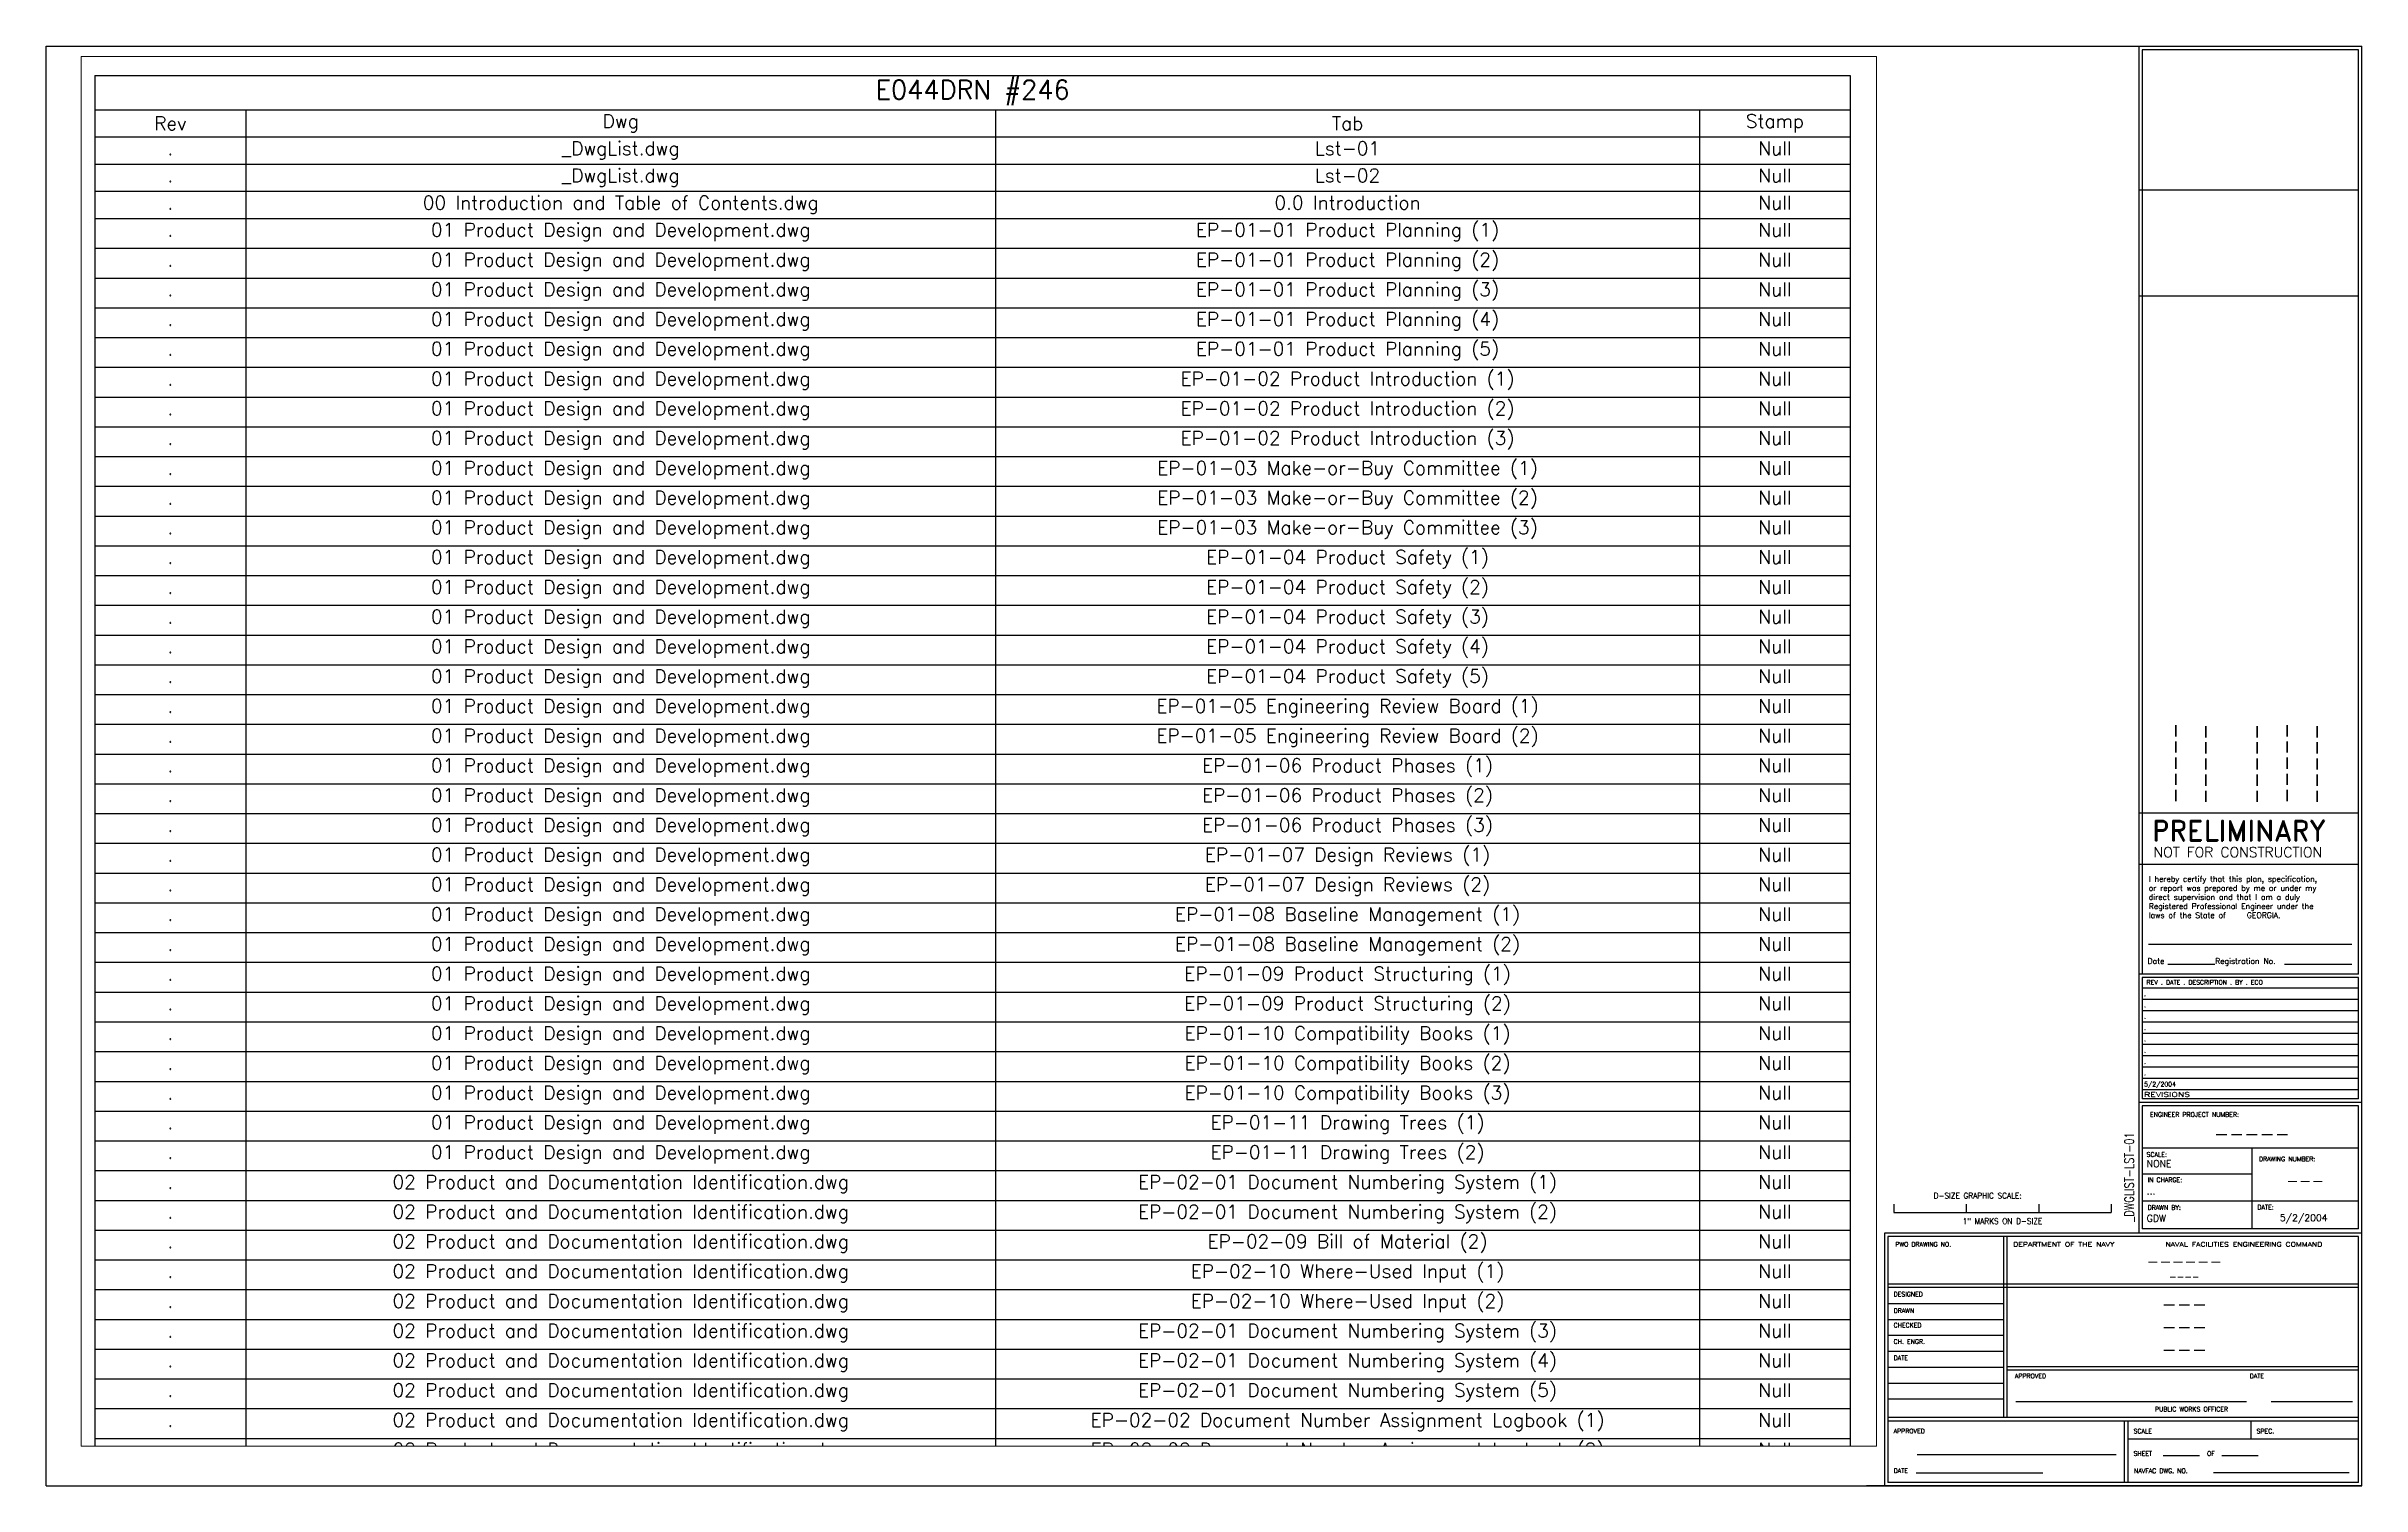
# Paper-space layout 'Lst-01' of a CAD drawing. Header units: inches. Extents: x 0 to 31.9, y 0 to 19.9.
# The model-space entities are those that its viewports show. They can reach past a viewport. Long polylines and large blocks are cut down to what shows.
import ezdxf
from ezdxf.enums import TextEntityAlignment as Align

# ---------------------------------------------------------------- set-up
doc = ezdxf.new("R2010")
doc.units = ezdxf.units.IN
doc.header["$MEASUREMENT"] = 0
for name, color, linetype in [('BDRTEXT', 7, 'Continuous'), ('BORDER', 7, 'Continuous'), ('NFC', 40, 'Continuous'), ('PE_STAMP', 7, 'Continuous'), ('Sheet-Scale', 5, 'Continuous'), ('TITLE', 5, 'Continuous'), ('TitleBlock_Attributes', 40, 'Continuous')]:
    doc.layers.add(name, color=color, linetype=linetype)
doc.layers.add('Vports', color=4, linetype='Continuous', plot=False)
doc.styles.add('ROMAND', font='romand', dxfattribs={"height": 0.25})
doc.styles.add('ROMANS', font='ROMANS.shx', dxfattribs={"height": 40})
doc.styles.get("Standard").update_dxf_attribs({"font": 'simplex.shx'})
doc.styles.add('TBBIGTEXT', font='complex.shx')

# ---------------------------------------------------------------- blocks, each defined once
blk = doc.blocks.new('Test1')
at = {"layer": 'TitleBlock_Attributes', "style": 'TBBIGTEXT', "width": 0.8}
for tag, p, height in [('SideLine1', (29.492, 9.408), 0.25), ('SideLine2', (29.906, 9.396), 0.25), ('SideLine3', (30.612, 9.396), 0.25), ('SideLine4', (31.026, 9.408), 0.25), ('SideLine5', (31.44, 9.396), 0.25), ('File-Layout', (28.803, 3.641), 0.125)]:
    blk.add_attdef(tag, p, '', height=height, rotation=90, dxfattribs=at)
at = {"layer": 'TitleBlock_Attributes'}
for tag, p, height in [('REV1', (28.947, 6.754), 0.0625), ('REV2', (28.947, 6.598), 0.0625), ('REV3', (28.947, 6.442), 0.0625), ('REV4', (28.947, 6.286), 0.0625), ('REV5', (28.947, 6.13), 0.0625), ('REV6', (28.947, 5.974), 0.0625), ('REV7', (28.947, 5.818), 0.0625), ('REV8', (28.947, 5.662), 0.0625), ('REV9', (28.947, 5.506), 0.0625), ('SCALE', (28.983, 4.394), 0.0938), ('INCHARGE', (28.983, 4.016), 0.0938), ('DRW', (28.983, 3.641), 0.0938)]:
    blk.add_attdef(tag, p, '', height=height, dxfattribs=at)
at = {"layer": 'TitleBlock_Attributes', "style": 'TBBIGTEXT'}
for tag, height, p in [('PROJNUM', 0.188, (30.434, 4.761)), ('DWG_NUM', 0.156, (31.168, 4.127)), ('CUSTOMER', 0.156, (29.501, 3.017)), ('LOCATION', 0.0938, (29.501, 2.835)), ('DESC_1', 0.188, (29.501, 2.412)), ('DESC_2', 0.188, (29.501, 2.1)), ('DESC_3', 0.188, (29.501, 1.787))]:
    blk.add_attdef(tag, text='', height=height, dxfattribs=at).set_placement(p, align=Align.CENTER)
at = {"layer": 'TitleBlock_Attributes'}
blk.add_attdef('DRW_DATE', text='', height=0.0938, dxfattribs=at).set_placement((31.149, 3.648), align=Align.CENTER)
blk = doc.blocks.new('REGSIG')
at = {"layer": 'PE_STAMP', "color": 7}
for p, q in [((0.123, -1.398), (3.529, -1.398)), ((0.448, -1.733), (1.235, -1.733)), ((2.406, -1.733), (3.529, -1.733))]:
    blk.add_line(p, q, dxfattribs=at)
at = {"layer": 'BDRTEXT'}
for tag, p in [('DATE', (0.868, -1.658)), ('REGNO', (2.869, -1.658))]:
    blk.add_attdef(tag, text='', height=0.0938, dxfattribs=at).set_placement(p, align=Align.MIDDLE)
at = {"layer": 'PE_STAMP', "color": 7}
for s, height, p in [('I hereby certify that this plan, specification,', 0.09375, (0.129, -0.351)), ('or report was prepared by me or under my', 0.09375, (0.129, -0.503)), ('direct supervision and that I am a duly ', 0.09375, (0.129, -0.655)), ('Registered Professional Engineer under the', 0.09375, (0.129, -0.807)), ('Date', 0.0937, (0.11, -1.727)), ('Registration No.', 0.09375, (1.242, -1.727))]:
    blk.add_text(s, height=height, dxfattribs=at).set_placement(p)
at = {"layer": 'PE_STAMP'}
blk.add_text('laws of the State of ', height=0.09375, dxfattribs=at).set_placement((0.129, -0.958))
at = {"layer": 'PE_STAMP', "color": 7}
blk.add_attdef('STATE', (1.773, -0.958), '', height=0.0938, dxfattribs=at)
blk = doc.blocks.new('Xref Title')
for p, q in [((31.905, 4.653), (28.918, 4.653)), ((30.434, 4.653), (30.434, 3.544)), ((30.434, 4.297), (28.918, 4.297)), ((31.905, 3.922), (28.918, 3.922))]:
    blk.add_line(p, q)
at = {"layer": 'Sheet-Scale', "linetype": 'Continuous'}
for p, q in [((25.493, 3.885), (25.493, 3.768)), ((26.493, 3.885), (26.493, 3.768)), ((27.493, 3.885), (27.493, 3.768)), ((28.493, 3.885), (28.493, 3.768)), ((25.493, 3.768), (28.493, 3.768))]:
    blk.add_line(p, q, dxfattribs=at)
at = {"layer": 'TITLE'}
for p, q in [((0, 0), (0, 19.853)), ((0, 19.853), (31.949, 19.853)), ((28.872, 19.849), (28.872, 3.482)), ((31.949, 19.849), (28.872, 19.849)), ((31.949, 0), (31.949, 19.853)), ((31.949, 5.287), (31.949, 19.849)), ((28.918, 19.805), (28.918, 7.054)), ((31.905, 19.805), (28.918, 19.805)), ((31.905, 7.054), (31.905, 19.805)), ((31.905, 17.871), (28.872, 17.871)), ((31.905, 16.407), (28.872, 16.407)), ((31.905, 9.278), (28.872, 9.278)), ((31.905, 8.567), (28.872, 8.567)), ((31.905, 7.054), (28.872, 7.054)), ((31.905, 7.054), (28.918, 7.054)), ((31.905, 7.007), (28.918, 7.007)), ((28.918, 7.007), (28.918, 5.334)), ((31.905, 6.863), (28.918, 6.863)), ((31.905, 5.334), (31.905, 7.007)), ((31.905, 6.707), (28.918, 6.707)), ((31.905, 6.551), (28.918, 6.551)), ((31.905, 6.395), (28.918, 6.395)), ((31.905, 6.239), (28.918, 6.239)), ((31.905, 6.083), (28.918, 6.083)), ((31.905, 5.927), (28.918, 5.927)), ((31.905, 5.771), (28.918, 5.771)), ((31.905, 5.615), (28.918, 5.615)), ((31.905, 5.459), (28.918, 5.459)), ((31.949, 5.287), (28.872, 5.287)), ((31.905, 5.334), (28.918, 5.334)), ((31.905, 5.241), (28.918, 5.241)), ((28.918, 5.241), (28.918, 3.544)), ((31.905, 3.544), (31.905, 5.241)), ((31.949, 0), (31.949, 4.306)), ((31.905, 3.544), (28.918, 3.544)), ((25.366, 3.482), (25.366, 0)), ((31.949, 3.482), (25.366, 3.482)), ((0, 0), (31.949, 0)), ((31.949, 0), (25.116, 0))]:
    blk.add_line(p, q, dxfattribs=at)
at = {"layer": 'TITLE', "color": 7}
for p, q in [((25.409, 3.435), (25.409, 0.044)), ((31.905, 3.435), (25.409, 3.435)), ((27.004, 3.435), (27.004, 0.939)), ((27.05, 3.435), (27.05, 0.939)), ((31.905, 0.044), (31.905, 3.435)), ((31.905, 2.78), (25.409, 2.78)), ((31.905, 2.733), (25.409, 2.733)), ((25.409, 2.513), (27.004, 2.513)), ((25.409, 2.294), (27.004, 2.294)), ((25.409, 2.074), (27.004, 2.074)), ((25.409, 1.855), (27.004, 1.855)), ((25.409, 1.635), (27.004, 1.635)), ((31.905, 1.641), (27.05, 1.641)), ((25.409, 1.415), (27.004, 1.415)), ((31.905, 1.594), (27.05, 1.594)), ((25.409, 1.196), (27.004, 1.196)), ((30.358, 1.158), (27.175, 1.158)), ((31.824, 1.158), (30.701, 1.158)), ((31.905, 0.939), (25.409, 0.939)), ((31.905, 0.892), (25.409, 0.892)), ((28.673, 0.892), (28.673, 0.044)), ((28.72, 0.892), (28.72, 0.044)), ((31.905, 0.643), (28.72, 0.643)), ((30.42, 0.892), (30.42, 0.643)), ((25.814, 0.431), (28.559, 0.431)), ((29.21, 0.418), (29.709, 0.418)), ((30.021, 0.418), (30.52, 0.418)), ((31.905, 0.044), (25.409, 0.044)), ((25.801, 0.176), (27.548, 0.176)), ((31.774, 0.176), (29.902, 0.176))]:
    blk.add_line(p, q, dxfattribs=at)
at = {"layer": 'BORDER', "xscale": 0.82368, "yscale": 0.82368, "zscale": 0.82368}
blk.add_blockref('REGSIG', (28.904, 8.619), dxfattribs=at).add_auto_attribs({'STATE': 'GEORGIA.'})
at = {"layer": 'NFC', "style": 'ROMAND'}
for s, height, p in [('PRELIMINARY', 0.28125, (29.055, 8.895)), ('NOT FOR CONSTRUCTION', 0.14062, (29.077, 8.668))]:
    blk.add_text(s, height=height, dxfattribs=at).set_placement(p)
at = {"layer": 'Sheet-Scale', "color": 40, "linetype": 'Continuous', "style": 'ROMANS', "width": 0.930821}
for s, p in [('D-SIZE GRAPHIC SCALE:   ', (26.726, 4)), ('1" MARKS ON D-SIZE', (26.993, 3.649))]:
    blk.add_text(s, height=0.0795, dxfattribs=at).set_placement(p, align=Align.MIDDLE)
at = {"layer": 'TITLE', "color": 7, "style": 'ROMAND'}
for s, height, p in [('REV . DATE . DESCRIPTION . BY . ECO', 0.0624, (28.98, 6.912)), ('ENGINEER PROJECT NUMBER:', 0.0625, (29.028, 5.087)), ('SCALE:', 0.0625, (28.98, 4.536)), ('DRAWING NUMBER:', 0.0625, (30.531, 4.474)), ('IN CHARGE:', 0.0625, (28.995, 4.187)), ('DRAWN BY:', 0.0625, (28.995, 3.806)), ('DATE:', 0.0625, (30.51, 3.809)), ('PWO DRAWING NO.', 0.0624, (25.514, 3.298)), ('DESIGNED', 0.0624, (25.49, 2.609)), ('CHECKED', 0.0624, (25.49, 2.182)), ('DRAWN', 0.0624, (25.49, 2.383)), ('CH. ENGR.', 0.0624, (25.49, 1.956)), ('DATE', 0.0624, (25.49, 1.731)), ('APPROVED', 0.0624, (27.163, 1.481)), ('DATE', 0.0624, (30.403, 1.481)), ('PUBLIC WORKS OFFICER', 0.0624, (29.097, 1.024)), ('APPROVED', 0.0624, (25.49, 0.722)), ('SCALE', 0.0624, (28.801, 0.721)), ('SPEC.', 0.0624, (30.498, 0.721)), ('SHEET', 0.0624, (28.801, 0.412)), ('OF', 0.0624, (29.815, 0.412)), ('DATE', 0.0624, (25.49, 0.176)), ('NAVFAC DWG. NO.', 0.0624, (28.807, 0.174))]:
    blk.add_text(s, height=height, dxfattribs=at).set_placement(p)
for s, width, p in [('REVISIONS', 1.5, (28.947, 5.364)), ('DEPARTMENT OF THE NAVY', 1.25, (27.14, 3.297)), ('NAVAL FACILITIES ENGINEERING COMMAND', 1.25, (29.24, 3.297))]:
    blk.add_text(s, height=0.0624, dxfattribs=dict(at, width=width)).set_placement(p)
blk = doc.blocks.new('*T7')
at = {"color": 0, "lineweight": -2}
for p, q in [((0, 0), (2, 0)), ((0, 0), (0, -0.453)), ((2, 0), (11.94, 0)), ((11.94, 0), (21.272, 0)), ((21.272, 0), (23.272, 0)), ((23.272, 0), (23.272, -0.453)), ((0, -0.453), (2, -0.453)), ((0, -0.453), (0, -0.813)), ((2, -0.453), (11.94, -0.453)), ((2, -0.453), (2, -0.813)), ((11.94, -0.453), (21.272, -0.453)), ((11.94, -0.453), (11.94, -0.813)), ((21.272, -0.453), (23.272, -0.453)), ((21.272, -0.453), (21.272, -0.813)), ((23.272, -0.453), (23.272, -0.813)), ((0, -0.813), (2, -0.813)), ((0, -0.813), (0, -1.173)), ((2, -0.813), (11.94, -0.813)), ((2, -0.813), (2, -1.173)), ((11.94, -0.813), (21.272, -0.813)), ((11.94, -0.813), (11.94, -1.173)), ((21.272, -0.813), (23.272, -0.813)), ((21.272, -0.813), (21.272, -1.173)), ((23.272, -0.813), (23.272, -1.173)), ((0, -1.173), (2, -1.173)), ((0, -1.173), (0, -1.533)), ((2, -1.173), (11.94, -1.173)), ((2, -1.173), (2, -1.533)), ((11.94, -1.173), (21.272, -1.173)), ((11.94, -1.173), (11.94, -1.533)), ((21.272, -1.173), (23.272, -1.173)), ((21.272, -1.173), (21.272, -1.533)), ((23.272, -1.173), (23.272, -1.533)), ((0, -1.533), (2, -1.533)), ((0, -1.533), (0, -1.893)), ((2, -1.533), (11.94, -1.533)), ((2, -1.533), (2, -1.893)), ((11.94, -1.533), (21.272, -1.533)), ((11.94, -1.533), (11.94, -1.893)), ((21.272, -1.533), (23.272, -1.533)), ((21.272, -1.533), (21.272, -1.893)), ((23.272, -1.533), (23.272, -1.893)), ((0, -1.893), (2, -1.893)), ((0, -1.893), (0, -2.288)), ((2, -1.893), (11.94, -1.893)), ((2, -1.893), (2, -2.288)), ((11.94, -1.893), (21.272, -1.893)), ((11.94, -1.893), (11.94, -2.288)), ((21.272, -1.893), (23.272, -1.893)), ((21.272, -1.893), (21.272, -2.288)), ((23.272, -1.893), (23.272, -2.288)), ((0, -2.288), (2, -2.288)), ((0, -2.288), (0, -2.682)), ((2, -2.288), (11.94, -2.288)), ((2, -2.288), (2, -2.682)), ((11.94, -2.288), (21.272, -2.288)), ((11.94, -2.288), (11.94, -2.682)), ((21.272, -2.288), (23.272, -2.288)), ((21.272, -2.288), (21.272, -2.682)), ((23.272, -2.288), (23.272, -2.682)), ((0, -2.682), (2, -2.682)), ((0, -2.682), (0, -3.076)), ((2, -2.682), (11.94, -2.682)), ((2, -2.682), (2, -3.076)), ((11.94, -2.682), (21.272, -2.682)), ((11.94, -2.682), (11.94, -3.076)), ((21.272, -2.682), (23.272, -2.682)), ((21.272, -2.682), (21.272, -3.076)), ((23.272, -2.682), (23.272, -3.076)), ((0, -3.076), (2, -3.076)), ((0, -3.076), (0, -3.47)), ((2, -3.076), (11.94, -3.076)), ((2, -3.076), (2, -3.47)), ((11.94, -3.076), (21.272, -3.076)), ((11.94, -3.076), (11.94, -3.47)), ((21.272, -3.076), (23.272, -3.076)), ((21.272, -3.076), (21.272, -3.47)), ((23.272, -3.076), (23.272, -3.47)), ((0, -3.47), (2, -3.47)), ((0, -3.47), (0, -3.865)), ((2, -3.47), (11.94, -3.47)), ((2, -3.47), (2, -3.865)), ((11.94, -3.47), (21.272, -3.47)), ((11.94, -3.47), (11.94, -3.865)), ((21.272, -3.47), (23.272, -3.47)), ((21.272, -3.47), (21.272, -3.865)), ((23.272, -3.47), (23.272, -3.865)), ((0, -3.865), (2, -3.865)), ((0, -3.865), (0, -4.259)), ((2, -3.865), (11.94, -3.865)), ((2, -3.865), (2, -4.259)), ((11.94, -3.865), (21.272, -3.865)), ((11.94, -3.865), (11.94, -4.259)), ((21.272, -3.865), (23.272, -3.865)), ((21.272, -3.865), (21.272, -4.259)), ((23.272, -3.865), (23.272, -4.259)), ((0, -4.259), (2, -4.259)), ((0, -4.259), (0, -4.653)), ((2, -4.259), (11.94, -4.259)), ((2, -4.259), (2, -4.653)), ((11.94, -4.259), (21.272, -4.259)), ((11.94, -4.259), (11.94, -4.653)), ((21.272, -4.259), (23.272, -4.259)), ((21.272, -4.259), (21.272, -4.653)), ((23.272, -4.259), (23.272, -4.653)), ((0, -4.653), (2, -4.653)), ((0, -4.653), (0, -5.048)), ((2, -4.653), (11.94, -4.653)), ((2, -4.653), (2, -5.048)), ((11.94, -4.653), (21.272, -4.653)), ((11.94, -4.653), (11.94, -5.048)), ((21.272, -4.653), (23.272, -4.653)), ((21.272, -4.653), (21.272, -5.048)), ((23.272, -4.653), (23.272, -5.048)), ((0, -5.048), (2, -5.048)), ((0, -5.048), (0, -5.442)), ((2, -5.048), (11.94, -5.048)), ((2, -5.048), (2, -5.442)), ((11.94, -5.048), (21.272, -5.048)), ((11.94, -5.048), (11.94, -5.442)), ((21.272, -5.048), (23.272, -5.048)), ((21.272, -5.048), (21.272, -5.442)), ((23.272, -5.048), (23.272, -5.442)), ((0, -5.442), (2, -5.442)), ((0, -5.442), (0, -5.836)), ((2, -5.442), (11.94, -5.442)), ((2, -5.442), (2, -5.836)), ((11.94, -5.442), (21.272, -5.442)), ((11.94, -5.442), (11.94, -5.836)), ((21.272, -5.442), (23.272, -5.442)), ((21.272, -5.442), (21.272, -5.836)), ((23.272, -5.442), (23.272, -5.836)), ((0, -5.836), (2, -5.836)), ((0, -5.836), (0, -6.23)), ((2, -5.836), (11.94, -5.836)), ((2, -5.836), (2, -6.23)), ((11.94, -5.836), (21.272, -5.836)), ((11.94, -5.836), (11.94, -6.23)), ((21.272, -5.836), (23.272, -5.836)), ((21.272, -5.836), (21.272, -6.23)), ((23.272, -5.836), (23.272, -6.23)), ((0, -6.23), (2, -6.23)), ((0, -6.23), (0, -6.625)), ((2, -6.23), (11.94, -6.23)), ((2, -6.23), (2, -6.625)), ((11.94, -6.23), (21.272, -6.23)), ((11.94, -6.23), (11.94, -6.625)), ((21.272, -6.23), (23.272, -6.23)), ((21.272, -6.23), (21.272, -6.625)), ((23.272, -6.23), (23.272, -6.625)), ((0, -6.625), (2, -6.625)), ((0, -6.625), (0, -7.019)), ((2, -6.625), (11.94, -6.625)), ((2, -6.625), (2, -7.019)), ((11.94, -6.625), (21.272, -6.625)), ((11.94, -6.625), (11.94, -7.019)), ((21.272, -6.625), (23.272, -6.625)), ((21.272, -6.625), (21.272, -7.019)), ((23.272, -6.625), (23.272, -7.019)), ((0, -7.019), (2, -7.019)), ((0, -7.019), (0, -7.413)), ((2, -7.019), (11.94, -7.019)), ((2, -7.019), (2, -7.413)), ((11.94, -7.019), (21.272, -7.019)), ((11.94, -7.019), (11.94, -7.413)), ((21.272, -7.019), (23.272, -7.019)), ((21.272, -7.019), (21.272, -7.413)), ((23.272, -7.019), (23.272, -7.413)), ((0, -7.413), (2, -7.413)), ((0, -7.413), (0, -7.808)), ((2, -7.413), (11.94, -7.413)), ((2, -7.413), (2, -7.808)), ((11.94, -7.413), (21.272, -7.413)), ((11.94, -7.413), (11.94, -7.808)), ((21.272, -7.413), (23.272, -7.413)), ((21.272, -7.413), (21.272, -7.808)), ((23.272, -7.413), (23.272, -7.808)), ((0, -7.808), (2, -7.808)), ((0, -7.808), (0, -8.202)), ((2, -7.808), (11.94, -7.808)), ((2, -7.808), (2, -8.202)), ((11.94, -7.808), (21.272, -7.808)), ((11.94, -7.808), (11.94, -8.202)), ((21.272, -7.808), (23.272, -7.808)), ((21.272, -7.808), (21.272, -8.202)), ((23.272, -7.808), (23.272, -8.202)), ((0, -8.202), (2, -8.202)), ((0, -8.202), (0, -8.596)), ((2, -8.202), (11.94, -8.202)), ((2, -8.202), (2, -8.596)), ((11.94, -8.202), (21.272, -8.202)), ((11.94, -8.202), (11.94, -8.596)), ((21.272, -8.202), (23.272, -8.202)), ((21.272, -8.202), (21.272, -8.596)), ((23.272, -8.202), (23.272, -8.596)), ((0, -8.596), (2, -8.596)), ((0, -8.596), (0, -8.99)), ((2, -8.596), (11.94, -8.596)), ((2, -8.596), (2, -8.99)), ((11.94, -8.596), (21.272, -8.596)), ((11.94, -8.596), (11.94, -8.99)), ((21.272, -8.596), (23.272, -8.596)), ((21.272, -8.596), (21.272, -8.99)), ((23.272, -8.596), (23.272, -8.99)), ((0, -8.99), (2, -8.99)), ((0, -8.99), (0, -9.385)), ((2, -8.99), (11.94, -8.99)), ((2, -8.99), (2, -9.385)), ((11.94, -8.99), (21.272, -8.99)), ((11.94, -8.99), (11.94, -9.385)), ((21.272, -8.99), (23.272, -8.99)), ((21.272, -8.99), (21.272, -9.385)), ((23.272, -8.99), (23.272, -9.385)), ((0, -9.385), (2, -9.385)), ((0, -9.385), (0, -9.779)), ((2, -9.385), (11.94, -9.385)), ((2, -9.385), (2, -9.779)), ((11.94, -9.385), (21.272, -9.385)), ((11.94, -9.385), (11.94, -9.779)), ((21.272, -9.385), (23.272, -9.385)), ((21.272, -9.385), (21.272, -9.779)), ((23.272, -9.385), (23.272, -9.779)), ((0, -9.779), (2, -9.779)), ((0, -9.779), (0, -10.173)), ((2, -9.779), (11.94, -9.779)), ((2, -9.779), (2, -10.173)), ((11.94, -9.779), (21.272, -9.779)), ((11.94, -9.779), (11.94, -10.173)), ((21.272, -9.779), (23.272, -9.779)), ((21.272, -9.779), (21.272, -10.173)), ((23.272, -9.779), (23.272, -10.173)), ((0, -10.173), (2, -10.173)), ((0, -10.173), (0, -10.568)), ((2, -10.173), (11.94, -10.173)), ((2, -10.173), (2, -10.568)), ((11.94, -10.173), (21.272, -10.173)), ((11.94, -10.173), (11.94, -10.568)), ((21.272, -10.173), (23.272, -10.173)), ((21.272, -10.173), (21.272, -10.568)), ((23.272, -10.173), (23.272, -10.568)), ((0, -10.568), (2, -10.568)), ((0, -10.568), (0, -10.962)), ((2, -10.568), (11.94, -10.568)), ((2, -10.568), (2, -10.962)), ((11.94, -10.568), (21.272, -10.568)), ((11.94, -10.568), (11.94, -10.962)), ((21.272, -10.568), (23.272, -10.568)), ((21.272, -10.568), (21.272, -10.962)), ((23.272, -10.568), (23.272, -10.962)), ((0, -10.962), (2, -10.962)), ((0, -10.962), (0, -11.356)), ((2, -10.962), (11.94, -10.962)), ((2, -10.962), (2, -11.356)), ((11.94, -10.962), (21.272, -10.962)), ((11.94, -10.962), (11.94, -11.356)), ((21.272, -10.962), (23.272, -10.962)), ((21.272, -10.962), (21.272, -11.356)), ((23.272, -10.962), (23.272, -11.356)), ((0, -11.356), (2, -11.356)), ((0, -11.356), (0, -11.75)), ((2, -11.356), (11.94, -11.356)), ((2, -11.356), (2, -11.75)), ((11.94, -11.356), (21.272, -11.356)), ((11.94, -11.356), (11.94, -11.75)), ((21.272, -11.356), (23.272, -11.356)), ((21.272, -11.356), (21.272, -11.75)), ((23.272, -11.356), (23.272, -11.75)), ((0, -11.75), (2, -11.75)), ((0, -11.75), (0, -12.145)), ((2, -11.75), (11.94, -11.75)), ((2, -11.75), (2, -12.145)), ((11.94, -11.75), (21.272, -11.75)), ((11.94, -11.75), (11.94, -12.145)), ((21.272, -11.75), (23.272, -11.75)), ((21.272, -11.75), (21.272, -12.145)), ((23.272, -11.75), (23.272, -12.145)), ((0, -12.145), (2, -12.145)), ((0, -12.145), (0, -12.539)), ((2, -12.145), (11.94, -12.145)), ((2, -12.145), (2, -12.539)), ((11.94, -12.145), (21.272, -12.145)), ((11.94, -12.145), (11.94, -12.539)), ((21.272, -12.145), (23.272, -12.145)), ((21.272, -12.145), (21.272, -12.539)), ((23.272, -12.145), (23.272, -12.539)), ((0, -12.539), (2, -12.539)), ((0, -12.539), (0, -12.933)), ((2, -12.539), (11.94, -12.539)), ((2, -12.539), (2, -12.933)), ((11.94, -12.539), (21.272, -12.539)), ((11.94, -12.539), (11.94, -12.933)), ((21.272, -12.539), (23.272, -12.539)), ((21.272, -12.539), (21.272, -12.933)), ((23.272, -12.539), (23.272, -12.933)), ((0, -12.933), (2, -12.933)), ((0, -12.933), (0, -13.328)), ((2, -12.933), (11.94, -12.933)), ((2, -12.933), (2, -13.328)), ((11.94, -12.933), (21.272, -12.933)), ((11.94, -12.933), (11.94, -13.328)), ((21.272, -12.933), (23.272, -12.933)), ((21.272, -12.933), (21.272, -13.328)), ((23.272, -12.933), (23.272, -13.328)), ((0, -13.328), (2, -13.328)), ((0, -13.328), (0, -13.722)), ((2, -13.328), (11.94, -13.328)), ((2, -13.328), (2, -13.722)), ((11.94, -13.328), (21.272, -13.328)), ((11.94, -13.328), (11.94, -13.722)), ((21.272, -13.328), (23.272, -13.328)), ((21.272, -13.328), (21.272, -13.722)), ((23.272, -13.328), (23.272, -13.722)), ((0, -13.722), (2, -13.722)), ((0, -13.722), (0, -14.116)), ((2, -13.722), (11.94, -13.722)), ((2, -13.722), (2, -14.116)), ((11.94, -13.722), (21.272, -13.722)), ((11.94, -13.722), (11.94, -14.116)), ((21.272, -13.722), (23.272, -13.722)), ((21.272, -13.722), (21.272, -14.116)), ((23.272, -13.722), (23.272, -14.116)), ((0, -14.116), (2, -14.116)), ((0, -14.116), (0, -14.51)), ((2, -14.116), (11.94, -14.116)), ((2, -14.116), (2, -14.51)), ((11.94, -14.116), (21.272, -14.116)), ((11.94, -14.116), (11.94, -14.51)), ((21.272, -14.116), (23.272, -14.116)), ((21.272, -14.116), (21.272, -14.51)), ((23.272, -14.116), (23.272, -14.51)), ((0, -14.51), (2, -14.51)), ((0, -14.51), (0, -14.905)), ((2, -14.51), (11.94, -14.51)), ((2, -14.51), (2, -14.905)), ((11.94, -14.51), (21.272, -14.51)), ((11.94, -14.51), (11.94, -14.905)), ((21.272, -14.51), (23.272, -14.51)), ((21.272, -14.51), (21.272, -14.905)), ((23.272, -14.51), (23.272, -14.905)), ((0, -14.905), (2, -14.905)), ((0, -14.905), (0, -15.299)), ((2, -14.905), (11.94, -14.905)), ((2, -14.905), (2, -15.299)), ((11.94, -14.905), (21.272, -14.905)), ((11.94, -14.905), (11.94, -15.299)), ((21.272, -14.905), (23.272, -14.905)), ((21.272, -14.905), (21.272, -15.299)), ((23.272, -14.905), (23.272, -15.299)), ((0, -15.299), (2, -15.299)), ((0, -15.299), (0, -15.693)), ((2, -15.299), (11.94, -15.299)), ((2, -15.299), (2, -15.693)), ((11.94, -15.299), (21.272, -15.299)), ((11.94, -15.299), (11.94, -15.693)), ((21.272, -15.299), (23.272, -15.299)), ((21.272, -15.299), (21.272, -15.693)), ((23.272, -15.299), (23.272, -15.693)), ((0, -15.693), (2, -15.693)), ((0, -15.693), (0, -16.088)), ((2, -15.693), (11.94, -15.693)), ((2, -15.693), (2, -16.088)), ((11.94, -15.693), (21.272, -15.693)), ((11.94, -15.693), (11.94, -16.088)), ((21.272, -15.693), (23.272, -15.693)), ((21.272, -15.693), (21.272, -16.088)), ((23.272, -15.693), (23.272, -16.088)), ((0, -16.088), (2, -16.088)), ((0, -16.088), (0, -16.482)), ((2, -16.088), (11.94, -16.088)), ((2, -16.088), (2, -16.482)), ((11.94, -16.088), (21.272, -16.088)), ((11.94, -16.088), (11.94, -16.482)), ((21.272, -16.088), (23.272, -16.088)), ((21.272, -16.088), (21.272, -16.482)), ((23.272, -16.088), (23.272, -16.482)), ((0, -16.482), (2, -16.482)), ((0, -16.482), (0, -16.876)), ((2, -16.482), (11.94, -16.482)), ((2, -16.482), (2, -16.876)), ((11.94, -16.482), (21.272, -16.482)), ((11.94, -16.482), (11.94, -16.876)), ((21.272, -16.482), (23.272, -16.482)), ((21.272, -16.482), (21.272, -16.876)), ((23.272, -16.482), (23.272, -16.876)), ((0, -16.876), (2, -16.876)), ((0, -16.876), (0, -17.27)), ((2, -16.876), (11.94, -16.876)), ((2, -16.876), (2, -17.27)), ((11.94, -16.876), (21.272, -16.876)), ((11.94, -16.876), (11.94, -17.27)), ((21.272, -16.876), (23.272, -16.876)), ((21.272, -16.876), (21.272, -17.27)), ((23.272, -16.876), (23.272, -17.27)), ((0, -17.27), (2, -17.27)), ((0, -17.27), (0, -17.665)), ((2, -17.27), (11.94, -17.27)), ((2, -17.27), (2, -17.665)), ((11.94, -17.27), (21.272, -17.27)), ((11.94, -17.27), (11.94, -17.665)), ((21.272, -17.27), (23.272, -17.27)), ((21.272, -17.27), (21.272, -17.665)), ((23.272, -17.27), (23.272, -17.665)), ((0, -17.665), (2, -17.665)), ((0, -17.665), (0, -18.059)), ((2, -17.665), (11.94, -17.665)), ((2, -17.665), (2, -18.059)), ((11.94, -17.665), (21.272, -17.665)), ((11.94, -17.665), (11.94, -18.059)), ((21.272, -17.665), (23.272, -17.665)), ((21.272, -17.665), (21.272, -18.059)), ((23.272, -17.665), (23.272, -18.059)), ((0, -18.059), (2, -18.059)), ((0, -18.059), (0, -18.453)), ((2, -18.059), (11.94, -18.059)), ((2, -18.059), (2, -18.453)), ((11.94, -18.059), (21.272, -18.059)), ((11.94, -18.059), (11.94, -18.453)), ((21.272, -18.059), (23.272, -18.059)), ((21.272, -18.059), (21.272, -18.453)), ((23.272, -18.059), (23.272, -18.453)), ((0, -18.453), (2, -18.453)), ((0, -18.453), (0, -18.848)), ((2, -18.453), (11.94, -18.453)), ((2, -18.453), (2, -18.848)), ((11.94, -18.453), (21.272, -18.453)), ((11.94, -18.453), (11.94, -18.848)), ((21.272, -18.453), (23.272, -18.453)), ((21.272, -18.453), (21.272, -18.848)), ((23.272, -18.453), (23.272, -18.848)), ((0, -18.848), (2, -18.848)), ((0, -18.848), (0, -19.242)), ((2, -18.848), (11.94, -18.848)), ((2, -18.848), (2, -19.242)), ((11.94, -18.848), (21.272, -18.848)), ((11.94, -18.848), (11.94, -19.242)), ((21.272, -18.848), (23.272, -18.848)), ((21.272, -18.848), (21.272, -19.242)), ((23.272, -18.848), (23.272, -19.242)), ((0, -19.242), (2, -19.242)), ((0, -19.242), (0, -19.636)), ((2, -19.242), (11.94, -19.242)), ((2, -19.242), (2, -19.636)), ((11.94, -19.242), (21.272, -19.242)), ((11.94, -19.242), (11.94, -19.636)), ((21.272, -19.242), (23.272, -19.242)), ((21.272, -19.242), (21.272, -19.636)), ((23.272, -19.242), (23.272, -19.636)), ((0, -19.636), (2, -19.636)), ((0, -19.636), (0, -20.03)), ((2, -19.636), (11.94, -19.636)), ((2, -19.636), (2, -20.03)), ((11.94, -19.636), (21.272, -19.636)), ((11.94, -19.636), (11.94, -20.03)), ((21.272, -19.636), (23.272, -19.636)), ((21.272, -19.636), (21.272, -20.03)), ((23.272, -19.636), (23.272, -20.03)), ((0, -20.03), (2, -20.03)), ((0, -20.03), (0, -20.425)), ((2, -20.03), (11.94, -20.03)), ((2, -20.03), (2, -20.425)), ((11.94, -20.03), (21.272, -20.03)), ((11.94, -20.03), (11.94, -20.425)), ((21.272, -20.03), (23.272, -20.03)), ((21.272, -20.03), (21.272, -20.425)), ((23.272, -20.03), (23.272, -20.425)), ((0, -20.425), (2, -20.425)), ((0, -20.425), (0, -20.819)), ((2, -20.425), (11.94, -20.425)), ((2, -20.425), (2, -20.819)), ((11.94, -20.425), (21.272, -20.425)), ((11.94, -20.425), (11.94, -20.819)), ((21.272, -20.425), (23.272, -20.425)), ((21.272, -20.425), (21.272, -20.819)), ((23.272, -20.425), (23.272, -20.819)), ((0, -20.819), (2, -20.819)), ((0, -20.819), (0, -21.213)), ((2, -20.819), (11.94, -20.819)), ((2, -20.819), (2, -21.213)), ((11.94, -20.819), (21.272, -20.819)), ((11.94, -20.819), (11.94, -21.213)), ((21.272, -20.819), (23.272, -20.819)), ((21.272, -20.819), (21.272, -21.213)), ((23.272, -20.819), (23.272, -21.213)), ((0, -21.213), (2, -21.213)), ((0, -21.213), (0, -21.608)), ((2, -21.213), (11.94, -21.213)), ((2, -21.213), (2, -21.608)), ((11.94, -21.213), (21.272, -21.213)), ((11.94, -21.213), (11.94, -21.608)), ((21.272, -21.213), (23.272, -21.213)), ((21.272, -21.213), (21.272, -21.608)), ((23.272, -21.213), (23.272, -21.608)), ((0, -21.608), (2, -21.608)), ((0, -21.608), (0, -22.002)), ((2, -21.608), (11.94, -21.608)), ((2, -21.608), (2, -22.002)), ((11.94, -21.608), (21.272, -21.608)), ((11.94, -21.608), (11.94, -22.002)), ((21.272, -21.608), (23.272, -21.608)), ((21.272, -21.608), (21.272, -22.002)), ((23.272, -21.608), (23.272, -22.002)), ((0, -22.002), (2, -22.002)), ((0, -22.002), (0, -22.396)), ((2, -22.002), (11.94, -22.002)), ((2, -22.002), (2, -22.396)), ((11.94, -22.002), (21.272, -22.002)), ((11.94, -22.002), (11.94, -22.396)), ((21.272, -22.002), (23.272, -22.002)), ((21.272, -22.002), (21.272, -22.396)), ((23.272, -22.002), (23.272, -22.396)), ((0, -22.396), (2, -22.396)), ((0, -22.396), (0, -22.79)), ((2, -22.396), (11.94, -22.396)), ((2, -22.396), (2, -22.79)), ((11.94, -22.396), (21.272, -22.396)), ((11.94, -22.396), (11.94, -22.79)), ((21.272, -22.396), (23.272, -22.396)), ((21.272, -22.396), (21.272, -22.79)), ((23.272, -22.396), (23.272, -22.79)), ((0, -22.79), (2, -22.79)), ((0, -22.79), (0, -23.185)), ((2, -22.79), (11.94, -22.79)), ((2, -22.79), (2, -23.185)), ((11.94, -22.79), (21.272, -22.79)), ((11.94, -22.79), (11.94, -23.185)), ((21.272, -22.79), (23.272, -22.79)), ((21.272, -22.79), (21.272, -23.185)), ((23.272, -22.79), (23.272, -23.185)), ((0, -23.185), (2, -23.185)), ((0, -23.185), (0, -23.579)), ((2, -23.185), (11.94, -23.185)), ((2, -23.185), (2, -23.579)), ((11.94, -23.185), (21.272, -23.185)), ((11.94, -23.185), (11.94, -23.579)), ((21.272, -23.185), (23.272, -23.185)), ((21.272, -23.185), (21.272, -23.579)), ((23.272, -23.185), (23.272, -23.579)), ((0, -23.579), (2, -23.579)), ((0, -23.579), (0, -23.973)), ((2, -23.579), (11.94, -23.579)), ((2, -23.579), (2, -23.973)), ((11.94, -23.579), (21.272, -23.579)), ((11.94, -23.579), (11.94, -23.973)), ((21.272, -23.579), (23.272, -23.579)), ((21.272, -23.579), (21.272, -23.973)), ((23.272, -23.579), (23.272, -23.973)), ((0, -23.973), (2, -23.973)), ((0, -23.973), (0, -24.368)), ((2, -23.973), (11.94, -23.973)), ((2, -23.973), (2, -24.368)), ((11.94, -23.973), (21.272, -23.973)), ((11.94, -23.973), (11.94, -24.368)), ((21.272, -23.973), (23.272, -23.973)), ((21.272, -23.973), (21.272, -24.368)), ((23.272, -23.973), (23.272, -24.368)), ((0, -24.368), (2, -24.368)), ((0, -24.368), (0, -24.762)), ((2, -24.368), (11.94, -24.368)), ((2, -24.368), (2, -24.762)), ((11.94, -24.368), (21.272, -24.368)), ((11.94, -24.368), (11.94, -24.762)), ((21.272, -24.368), (23.272, -24.368)), ((21.272, -24.368), (21.272, -24.762)), ((23.272, -24.368), (23.272, -24.762)), ((0, -24.762), (2, -24.762)), ((0, -24.762), (0, -25.156)), ((2, -24.762), (11.94, -24.762)), ((2, -24.762), (2, -25.156)), ((11.94, -24.762), (21.272, -24.762)), ((11.94, -24.762), (11.94, -25.156)), ((21.272, -24.762), (23.272, -24.762)), ((21.272, -24.762), (21.272, -25.156)), ((23.272, -24.762), (23.272, -25.156)), ((0, -25.156), (2, -25.156)), ((0, -25.156), (0, -25.55)), ((2, -25.156), (11.94, -25.156)), ((2, -25.156), (2, -25.55)), ((11.94, -25.156), (21.272, -25.156)), ((11.94, -25.156), (11.94, -25.55)), ((21.272, -25.156), (23.272, -25.156)), ((21.272, -25.156), (21.272, -25.55)), ((23.272, -25.156), (23.272, -25.55)), ((0, -25.55), (2, -25.55)), ((0, -25.55), (0, -25.945)), ((2, -25.55), (11.94, -25.55)), ((2, -25.55), (2, -25.945)), ((11.94, -25.55), (21.272, -25.55)), ((11.94, -25.55), (11.94, -25.945)), ((21.272, -25.55), (23.272, -25.55)), ((21.272, -25.55), (21.272, -25.945)), ((23.272, -25.55), (23.272, -25.945)), ((0, -25.945), (2, -25.945)), ((0, -25.945), (0, -26.339)), ((2, -25.945), (11.94, -25.945)), ((2, -25.945), (2, -26.339)), ((11.94, -25.945), (21.272, -25.945)), ((11.94, -25.945), (11.94, -26.339)), ((21.272, -25.945), (23.272, -25.945)), ((21.272, -25.945), (21.272, -26.339)), ((23.272, -25.945), (23.272, -26.339)), ((0, -26.339), (2, -26.339)), ((0, -26.339), (0, -26.733)), ((2, -26.339), (11.94, -26.339)), ((2, -26.339), (2, -26.733)), ((11.94, -26.339), (21.272, -26.339)), ((11.94, -26.339), (11.94, -26.733)), ((21.272, -26.339), (23.272, -26.339)), ((21.272, -26.339), (21.272, -26.733)), ((23.272, -26.339), (23.272, -26.733)), ((0, -26.733), (2, -26.733)), ((0, -26.733), (0, -27.128)), ((2, -26.733), (11.94, -26.733)), ((2, -26.733), (2, -27.128)), ((11.94, -26.733), (21.272, -26.733)), ((11.94, -26.733), (11.94, -27.128)), ((21.272, -26.733), (23.272, -26.733)), ((21.272, -26.733), (21.272, -27.128)), ((23.272, -26.733), (23.272, -27.128)), ((0, -27.128), (2, -27.128)), ((0, -27.128), (0, -27.522)), ((2, -27.128), (11.94, -27.128)), ((2, -27.128), (2, -27.522)), ((11.94, -27.128), (21.272, -27.128)), ((11.94, -27.128), (11.94, -27.522)), ((21.272, -27.128), (23.272, -27.128)), ((21.272, -27.128), (21.272, -27.522)), ((23.272, -27.128), (23.272, -27.522)), ((0, -27.522), (2, -27.522)), ((0, -27.522), (0, -27.916)), ((2, -27.522), (11.94, -27.522)), ((2, -27.522), (2, -27.916)), ((11.94, -27.522), (21.272, -27.522)), ((11.94, -27.522), (11.94, -27.916)), ((21.272, -27.522), (23.272, -27.522)), ((21.272, -27.522), (21.272, -27.916)), ((23.272, -27.522), (23.272, -27.916)), ((0, -27.916), (2, -27.916)), ((0, -27.916), (0, -28.31)), ((2, -27.916), (11.94, -27.916)), ((2, -27.916), (2, -28.31)), ((11.94, -27.916), (21.272, -27.916)), ((11.94, -27.916), (11.94, -28.31)), ((21.272, -27.916), (23.272, -27.916)), ((21.272, -27.916), (21.272, -28.31)), ((23.272, -27.916), (23.272, -28.31)), ((0, -28.31), (2, -28.31)), ((0, -28.31), (0, -28.705)), ((2, -28.31), (11.94, -28.31)), ((2, -28.31), (2, -28.705)), ((11.94, -28.31), (21.272, -28.31)), ((11.94, -28.31), (11.94, -28.705)), ((21.272, -28.31), (23.272, -28.31)), ((21.272, -28.31), (21.272, -28.705)), ((23.272, -28.31), (23.272, -28.705)), ((0, -28.705), (2, -28.705)), ((0, -28.705), (0, -29.099)), ((2, -28.705), (11.94, -28.705)), ((2, -28.705), (2, -29.099)), ((11.94, -28.705), (21.272, -28.705)), ((11.94, -28.705), (11.94, -29.099)), ((21.272, -28.705), (23.272, -28.705)), ((21.272, -28.705), (21.272, -29.099)), ((23.272, -28.705), (23.272, -29.099)), ((0, -29.099), (2, -29.099)), ((0, -29.099), (0, -29.493)), ((2, -29.099), (11.94, -29.099)), ((2, -29.099), (2, -29.493)), ((11.94, -29.099), (21.272, -29.099)), ((11.94, -29.099), (11.94, -29.493)), ((21.272, -29.099), (23.272, -29.099)), ((21.272, -29.099), (21.272, -29.493)), ((23.272, -29.099), (23.272, -29.493)), ((0, -29.493), (2, -29.493)), ((0, -29.493), (0, -29.888)), ((2, -29.493), (11.94, -29.493)), ((2, -29.493), (2, -29.888)), ((11.94, -29.493), (21.272, -29.493)), ((11.94, -29.493), (11.94, -29.888)), ((21.272, -29.493), (23.272, -29.493)), ((21.272, -29.493), (21.272, -29.888)), ((23.272, -29.493), (23.272, -29.888)), ((0, -29.888), (2, -29.888)), ((0, -29.888), (0, -30.282)), ((2, -29.888), (11.94, -29.888)), ((2, -29.888), (2, -30.282)), ((11.94, -29.888), (21.272, -29.888)), ((11.94, -29.888), (11.94, -30.282)), ((21.272, -29.888), (23.272, -29.888)), ((21.272, -29.888), (21.272, -30.282)), ((23.272, -29.888), (23.272, -30.282)), ((0, -30.282), (2, -30.282)), ((0, -30.282), (0, -30.676)), ((2, -30.282), (11.94, -30.282)), ((2, -30.282), (2, -30.676)), ((11.94, -30.282), (21.272, -30.282)), ((11.94, -30.282), (11.94, -30.676)), ((21.272, -30.282), (23.272, -30.282)), ((21.272, -30.282), (21.272, -30.676)), ((23.272, -30.282), (23.272, -30.676)), ((0, -30.676), (2, -30.676)), ((0, -30.676), (0, -31.07)), ((2, -30.676), (11.94, -30.676)), ((2, -30.676), (2, -31.07)), ((11.94, -30.676), (21.272, -30.676)), ((11.94, -30.676), (11.94, -31.07)), ((21.272, -30.676), (23.272, -30.676)), ((21.272, -30.676), (21.272, -31.07)), ((23.272, -30.676), (23.272, -31.07)), ((0, -31.07), (2, -31.07)), ((0, -31.07), (0, -31.465)), ((2, -31.07), (11.94, -31.07)), ((2, -31.07), (2, -31.465)), ((11.94, -31.07), (21.272, -31.07)), ((11.94, -31.07), (11.94, -31.465)), ((21.272, -31.07), (23.272, -31.07)), ((21.272, -31.07), (21.272, -31.465)), ((23.272, -31.07), (23.272, -31.465)), ((0, -31.465), (2, -31.465)), ((0, -31.465), (0, -31.859)), ((2, -31.465), (11.94, -31.465)), ((2, -31.465), (2, -31.859)), ((11.94, -31.465), (21.272, -31.465)), ((11.94, -31.465), (11.94, -31.859)), ((21.272, -31.465), (23.272, -31.465)), ((21.272, -31.465), (21.272, -31.859)), ((23.272, -31.465), (23.272, -31.859)), ((0, -31.859), (2, -31.859)), ((0, -31.859), (0, -32.253)), ((2, -31.859), (11.94, -31.859)), ((2, -31.859), (2, -32.253)), ((11.94, -31.859), (21.272, -31.859)), ((11.94, -31.859), (11.94, -32.253)), ((21.272, -31.859), (23.272, -31.859)), ((21.272, -31.859), (21.272, -32.253)), ((23.272, -31.859), (23.272, -32.253)), ((0, -32.253), (2, -32.253)), ((0, -32.253), (0, -32.648)), ((2, -32.253), (11.94, -32.253)), ((2, -32.253), (2, -32.648)), ((11.94, -32.253), (21.272, -32.253)), ((11.94, -32.253), (11.94, -32.648)), ((21.272, -32.253), (23.272, -32.253)), ((21.272, -32.253), (21.272, -32.648)), ((23.272, -32.253), (23.272, -32.648)), ((0, -32.648), (2, -32.648)), ((0, -32.648), (0, -33.042)), ((2, -32.648), (11.94, -32.648)), ((2, -32.648), (2, -33.042)), ((11.94, -32.648), (21.272, -32.648)), ((11.94, -32.648), (11.94, -33.042)), ((21.272, -32.648), (23.272, -32.648)), ((21.272, -32.648), (21.272, -33.042)), ((23.272, -32.648), (23.272, -33.042)), ((0, -33.042), (2, -33.042)), ((0, -33.042), (0, -33.436)), ((2, -33.042), (11.94, -33.042)), ((2, -33.042), (2, -33.436)), ((11.94, -33.042), (21.272, -33.042)), ((11.94, -33.042), (11.94, -33.436)), ((21.272, -33.042), (23.272, -33.042)), ((21.272, -33.042), (21.272, -33.436)), ((23.272, -33.042), (23.272, -33.436)), ((0, -33.436), (2, -33.436)), ((0, -33.436), (0, -33.83)), ((2, -33.436), (11.94, -33.436)), ((2, -33.436), (2, -33.83)), ((11.94, -33.436), (21.272, -33.436)), ((11.94, -33.436), (11.94, -33.83)), ((21.272, -33.436), (23.272, -33.436)), ((21.272, -33.436), (21.272, -33.83)), ((23.272, -33.436), (23.272, -33.83)), ((0, -33.83), (2, -33.83)), ((0, -33.83), (0, -34.225)), ((2, -33.83), (11.94, -33.83)), ((2, -33.83), (2, -34.225)), ((11.94, -33.83), (21.272, -33.83)), ((11.94, -33.83), (11.94, -34.225)), ((21.272, -33.83), (23.272, -33.83)), ((21.272, -33.83), (21.272, -34.225)), ((23.272, -33.83), (23.272, -34.225)), ((0, -34.225), (2, -34.225)), ((0, -34.225), (0, -34.619)), ((2, -34.225), (11.94, -34.225)), ((2, -34.225), (2, -34.619)), ((11.94, -34.225), (21.272, -34.225)), ((11.94, -34.225), (11.94, -34.619)), ((21.272, -34.225), (23.272, -34.225)), ((21.272, -34.225), (21.272, -34.619)), ((23.272, -34.225), (23.272, -34.619)), ((0, -34.619), (2, -34.619)), ((0, -34.619), (0, -35.013)), ((2, -34.619), (11.94, -34.619)), ((2, -34.619), (2, -35.013)), ((11.94, -34.619), (21.272, -34.619)), ((11.94, -34.619), (11.94, -35.013)), ((21.272, -34.619), (23.272, -34.619)), ((21.272, -34.619), (21.272, -35.013)), ((23.272, -34.619), (23.272, -35.013)), ((0, -35.013), (2, -35.013)), ((0, -35.013), (0, -35.408)), ((2, -35.013), (11.94, -35.013)), ((2, -35.013), (2, -35.408)), ((11.94, -35.013), (21.272, -35.013)), ((11.94, -35.013), (11.94, -35.408)), ((21.272, -35.013), (23.272, -35.013)), ((21.272, -35.013), (21.272, -35.408)), ((23.272, -35.013), (23.272, -35.408)), ((0, -35.408), (2, -35.408)), ((0, -35.408), (0, -35.802)), ((2, -35.408), (11.94, -35.408)), ((2, -35.408), (2, -35.802)), ((11.94, -35.408), (21.272, -35.408)), ((11.94, -35.408), (11.94, -35.802)), ((21.272, -35.408), (23.272, -35.408)), ((21.272, -35.408), (21.272, -35.802)), ((23.272, -35.408), (23.272, -35.802)), ((0, -35.802), (2, -35.802)), ((0, -35.802), (0, -36.196)), ((2, -35.802), (11.94, -35.802)), ((2, -35.802), (2, -36.196)), ((11.94, -35.802), (21.272, -35.802)), ((11.94, -35.802), (11.94, -36.196)), ((21.272, -35.802), (23.272, -35.802)), ((21.272, -35.802), (21.272, -36.196)), ((23.272, -35.802), (23.272, -36.196)), ((0, -36.196), (2, -36.196)), ((0, -36.196), (0, -36.59)), ((2, -36.196), (11.94, -36.196)), ((2, -36.196), (2, -36.59)), ((11.94, -36.196), (21.272, -36.196)), ((11.94, -36.196), (11.94, -36.59)), ((21.272, -36.196), (23.272, -36.196)), ((21.272, -36.196), (21.272, -36.59)), ((23.272, -36.196), (23.272, -36.59)), ((0, -36.59), (2, -36.59)), ((0, -36.59), (0, -36.985)), ((2, -36.59), (11.94, -36.59)), ((2, -36.59), (2, -36.985)), ((11.94, -36.59), (21.272, -36.59)), ((11.94, -36.59), (11.94, -36.985)), ((21.272, -36.59), (23.272, -36.59)), ((21.272, -36.59), (21.272, -36.985)), ((23.272, -36.59), (23.272, -36.985)), ((0, -36.985), (2, -36.985)), ((0, -36.985), (0, -37.379)), ((2, -36.985), (11.94, -36.985)), ((2, -36.985), (2, -37.379)), ((11.94, -36.985), (21.272, -36.985)), ((11.94, -36.985), (11.94, -37.379)), ((21.272, -36.985), (23.272, -36.985)), ((21.272, -36.985), (21.272, -37.379)), ((23.272, -36.985), (23.272, -37.379)), ((0, -37.379), (2, -37.379)), ((0, -37.379), (0, -37.773)), ((2, -37.379), (11.94, -37.379)), ((2, -37.379), (2, -37.773)), ((11.94, -37.379), (21.272, -37.379)), ((11.94, -37.379), (11.94, -37.773)), ((21.272, -37.379), (23.272, -37.379)), ((21.272, -37.379), (21.272, -37.773)), ((23.272, -37.379), (23.272, -37.773)), ((0, -37.773), (2, -37.773)), ((0, -37.773), (0, -38.168)), ((2, -37.773), (11.94, -37.773)), ((2, -37.773), (2, -38.168)), ((11.94, -37.773), (21.272, -37.773)), ((11.94, -37.773), (11.94, -38.168)), ((21.272, -37.773), (23.272, -37.773)), ((21.272, -37.773), (21.272, -38.168)), ((23.272, -37.773), (23.272, -38.168)), ((0, -38.168), (2, -38.168)), ((0, -38.168), (0, -38.562)), ((2, -38.168), (11.94, -38.168)), ((2, -38.168), (2, -38.562)), ((11.94, -38.168), (21.272, -38.168)), ((11.94, -38.168), (11.94, -38.562)), ((21.272, -38.168), (23.272, -38.168)), ((21.272, -38.168), (21.272, -38.562)), ((23.272, -38.168), (23.272, -38.562)), ((0, -38.562), (2, -38.562)), ((0, -38.562), (0, -38.956)), ((2, -38.562), (11.94, -38.562)), ((2, -38.562), (2, -38.956)), ((11.94, -38.562), (21.272, -38.562)), ((11.94, -38.562), (11.94, -38.956)), ((21.272, -38.562), (23.272, -38.562)), ((21.272, -38.562), (21.272, -38.956)), ((23.272, -38.562), (23.272, -38.956)), ((0, -38.956), (2, -38.956)), ((0, -38.956), (0, -39.35)), ((2, -38.956), (11.94, -38.956)), ((2, -38.956), (2, -39.35)), ((11.94, -38.956), (21.272, -38.956)), ((11.94, -38.956), (11.94, -39.35)), ((21.272, -38.956), (23.272, -38.956)), ((21.272, -38.956), (21.272, -39.35)), ((23.272, -38.956), (23.272, -39.35)), ((0, -39.35), (2, -39.35)), ((0, -39.35), (0, -39.745)), ((2, -39.35), (11.94, -39.35)), ((2, -39.35), (2, -39.745)), ((11.94, -39.35), (21.272, -39.35)), ((11.94, -39.35), (11.94, -39.745)), ((21.272, -39.35), (23.272, -39.35)), ((21.272, -39.35), (21.272, -39.745)), ((23.272, -39.35), (23.272, -39.745)), ((0, -39.745), (2, -39.745)), ((0, -39.745), (0, -40.139)), ((2, -39.745), (11.94, -39.745)), ((2, -39.745), (2, -40.139)), ((11.94, -39.745), (21.272, -39.745)), ((11.94, -39.745), (11.94, -40.139)), ((21.272, -39.745), (23.272, -39.745)), ((21.272, -39.745), (21.272, -40.139)), ((23.272, -39.745), (23.272, -40.139)), ((0, -40.139), (2, -40.139)), ((0, -40.139), (0, -40.533)), ((2, -40.139), (11.94, -40.139)), ((2, -40.139), (2, -40.533)), ((11.94, -40.139), (21.272, -40.139)), ((11.94, -40.139), (11.94, -40.533)), ((21.272, -40.139), (23.272, -40.139)), ((21.272, -40.139), (21.272, -40.533)), ((23.272, -40.139), (23.272, -40.533)), ((0, -40.533), (2, -40.533)), ((0, -40.533), (0, -40.928)), ((2, -40.533), (11.94, -40.533)), ((2, -40.533), (2, -40.928)), ((11.94, -40.533), (21.272, -40.533)), ((11.94, -40.533), (11.94, -40.928)), ((21.272, -40.533), (23.272, -40.533)), ((21.272, -40.533), (21.272, -40.928)), ((23.272, -40.533), (23.272, -40.928)), ((0, -40.928), (2, -40.928)), ((0, -40.928), (0, -41.322)), ((2, -40.928), (11.94, -40.928)), ((2, -40.928), (2, -41.322)), ((11.94, -40.928), (21.272, -40.928)), ((11.94, -40.928), (11.94, -41.322)), ((21.272, -40.928), (23.272, -40.928)), ((21.272, -40.928), (21.272, -41.322)), ((23.272, -40.928), (23.272, -41.322)), ((0, -41.322), (2, -41.322)), ((0, -41.322), (0, -41.716)), ((2, -41.322), (11.94, -41.322)), ((2, -41.322), (2, -41.716)), ((11.94, -41.322), (21.272, -41.322)), ((11.94, -41.322), (11.94, -41.716)), ((21.272, -41.322), (23.272, -41.322)), ((21.272, -41.322), (21.272, -41.716)), ((23.272, -41.322), (23.272, -41.716)), ((0, -41.716), (2, -41.716)), ((0, -41.716), (0, -42.11)), ((2, -41.716), (11.94, -41.716)), ((2, -41.716), (2, -42.11)), ((11.94, -41.716), (21.272, -41.716)), ((11.94, -41.716), (11.94, -42.11)), ((21.272, -41.716), (23.272, -41.716)), ((21.272, -41.716), (21.272, -42.11)), ((23.272, -41.716), (23.272, -42.11)), ((0, -42.11), (2, -42.11)), ((0, -42.11), (0, -42.505)), ((2, -42.11), (11.94, -42.11)), ((2, -42.11), (2, -42.505)), ((11.94, -42.11), (21.272, -42.11)), ((11.94, -42.11), (11.94, -42.505)), ((21.272, -42.11), (23.272, -42.11)), ((21.272, -42.11), (21.272, -42.505)), ((23.272, -42.11), (23.272, -42.505)), ((0, -42.505), (2, -42.505)), ((0, -42.505), (0, -42.899)), ((2, -42.505), (11.94, -42.505)), ((2, -42.505), (2, -42.899)), ((11.94, -42.505), (21.272, -42.505)), ((11.94, -42.505), (11.94, -42.899)), ((21.272, -42.505), (23.272, -42.505)), ((21.272, -42.505), (21.272, -42.899)), ((23.272, -42.505), (23.272, -42.899)), ((0, -42.899), (2, -42.899)), ((0, -42.899), (0, -43.293)), ((2, -42.899), (11.94, -42.899)), ((2, -42.899), (2, -43.293)), ((11.94, -42.899), (21.272, -42.899)), ((11.94, -42.899), (11.94, -43.293)), ((21.272, -42.899), (23.272, -42.899)), ((21.272, -42.899), (21.272, -43.293)), ((23.272, -42.899), (23.272, -43.293)), ((0, -43.293), (2, -43.293)), ((0, -43.293), (0, -43.688)), ((2, -43.293), (11.94, -43.293)), ((2, -43.293), (2, -43.688)), ((11.94, -43.293), (21.272, -43.293)), ((11.94, -43.293), (11.94, -43.688)), ((21.272, -43.293), (23.272, -43.293)), ((21.272, -43.293), (21.272, -43.688)), ((23.272, -43.293), (23.272, -43.688)), ((0, -43.688), (2, -43.688)), ((0, -43.688), (0, -44.082)), ((2, -43.688), (11.94, -43.688)), ((2, -43.688), (2, -44.082)), ((11.94, -43.688), (21.272, -43.688)), ((11.94, -43.688), (11.94, -44.082)), ((21.272, -43.688), (23.272, -43.688)), ((21.272, -43.688), (21.272, -44.082)), ((23.272, -43.688), (23.272, -44.082)), ((0, -44.082), (2, -44.082)), ((0, -44.082), (0, -44.476)), ((2, -44.082), (11.94, -44.082)), ((2, -44.082), (2, -44.476)), ((11.94, -44.082), (21.272, -44.082)), ((11.94, -44.082), (11.94, -44.476)), ((21.272, -44.082), (23.272, -44.082)), ((21.272, -44.082), (21.272, -44.476)), ((23.272, -44.082), (23.272, -44.476)), ((0, -44.476), (2, -44.476)), ((0, -44.476), (0, -44.87)), ((2, -44.476), (11.94, -44.476)), ((2, -44.476), (2, -44.87)), ((11.94, -44.476), (21.272, -44.476)), ((11.94, -44.476), (11.94, -44.87)), ((21.272, -44.476), (23.272, -44.476)), ((21.272, -44.476), (21.272, -44.87)), ((23.272, -44.476), (23.272, -44.87)), ((0, -44.87), (2, -44.87)), ((0, -44.87), (0, -45.265)), ((2, -44.87), (11.94, -44.87)), ((2, -44.87), (2, -45.265)), ((11.94, -44.87), (21.272, -44.87)), ((11.94, -44.87), (11.94, -45.265)), ((21.272, -44.87), (23.272, -44.87)), ((21.272, -44.87), (21.272, -45.265)), ((23.272, -44.87), (23.272, -45.265)), ((0, -45.265), (2, -45.265)), ((0, -45.265), (0, -45.659)), ((2, -45.265), (11.94, -45.265)), ((2, -45.265), (2, -45.659)), ((11.94, -45.265), (21.272, -45.265)), ((11.94, -45.265), (11.94, -45.659)), ((21.272, -45.265), (23.272, -45.265)), ((21.272, -45.265), (21.272, -45.659)), ((23.272, -45.265), (23.272, -45.659)), ((0, -45.659), (2, -45.659)), ((0, -45.659), (0, -46.053)), ((2, -45.659), (11.94, -45.659)), ((2, -45.659), (2, -46.053)), ((11.94, -45.659), (21.272, -45.659)), ((11.94, -45.659), (11.94, -46.053)), ((21.272, -45.659), (23.272, -45.659)), ((21.272, -45.659), (21.272, -46.053)), ((23.272, -45.659), (23.272, -46.053)), ((0, -46.053), (2, -46.053)), ((0, -46.053), (0, -46.448)), ((2, -46.053), (11.94, -46.053)), ((2, -46.053), (2, -46.448)), ((11.94, -46.053), (21.272, -46.053)), ((11.94, -46.053), (11.94, -46.448)), ((21.272, -46.053), (23.272, -46.053)), ((21.272, -46.053), (21.272, -46.448)), ((23.272, -46.053), (23.272, -46.448)), ((0, -46.448), (2, -46.448)), ((0, -46.448), (0, -46.842)), ((2, -46.448), (11.94, -46.448)), ((2, -46.448), (2, -46.842)), ((11.94, -46.448), (21.272, -46.448)), ((11.94, -46.448), (11.94, -46.842)), ((21.272, -46.448), (23.272, -46.448)), ((21.272, -46.448), (21.272, -46.842)), ((23.272, -46.448), (23.272, -46.842)), ((0, -46.842), (2, -46.842)), ((0, -46.842), (0, -47.236)), ((2, -46.842), (11.94, -46.842)), ((2, -46.842), (2, -47.236)), ((11.94, -46.842), (21.272, -46.842)), ((11.94, -46.842), (11.94, -47.236)), ((21.272, -46.842), (23.272, -46.842)), ((21.272, -46.842), (21.272, -47.236)), ((23.272, -46.842), (23.272, -47.236)), ((0, -47.236), (2, -47.236)), ((0, -47.236), (0, -47.63)), ((2, -47.236), (11.94, -47.236)), ((2, -47.236), (2, -47.63)), ((11.94, -47.236), (21.272, -47.236)), ((11.94, -47.236), (11.94, -47.63)), ((21.272, -47.236), (23.272, -47.236)), ((21.272, -47.236), (21.272, -47.63)), ((23.272, -47.236), (23.272, -47.63)), ((0, -47.63), (2, -47.63)), ((0, -47.63), (0, -48.025)), ((2, -47.63), (11.94, -47.63)), ((2, -47.63), (2, -48.025)), ((11.94, -47.63), (21.272, -47.63)), ((11.94, -47.63), (11.94, -48.025)), ((21.272, -47.63), (23.272, -47.63)), ((21.272, -47.63), (21.272, -48.025)), ((23.272, -47.63), (23.272, -48.025)), ((0, -48.025), (2, -48.025)), ((0, -48.025), (0, -48.419)), ((2, -48.025), (11.94, -48.025)), ((2, -48.025), (2, -48.419)), ((11.94, -48.025), (21.272, -48.025)), ((11.94, -48.025), (11.94, -48.419)), ((21.272, -48.025), (23.272, -48.025)), ((21.272, -48.025), (21.272, -48.419)), ((23.272, -48.025), (23.272, -48.419)), ((0, -48.419), (2, -48.419)), ((0, -48.419), (0, -48.813)), ((2, -48.419), (11.94, -48.419)), ((2, -48.419), (2, -48.813)), ((11.94, -48.419), (21.272, -48.419)), ((11.94, -48.419), (11.94, -48.813)), ((21.272, -48.419), (23.272, -48.419)), ((21.272, -48.419), (21.272, -48.813)), ((23.272, -48.419), (23.272, -48.813)), ((0, -48.813), (2, -48.813)), ((0, -48.813), (0, -49.173)), ((2, -48.813), (11.94, -48.813)), ((2, -48.813), (2, -49.173)), ((11.94, -48.813), (21.272, -48.813)), ((11.94, -48.813), (11.94, -49.173)), ((21.272, -48.813), (23.272, -48.813)), ((21.272, -48.813), (21.272, -49.173)), ((23.272, -48.813), (23.272, -49.173)), ((0, -49.173), (2, -49.173)), ((0, -49.173), (0, -49.533)), ((2, -49.173), (11.94, -49.173)), ((2, -49.173), (2, -49.533)), ((11.94, -49.173), (21.272, -49.173)), ((11.94, -49.173), (11.94, -49.533)), ((21.272, -49.173), (23.272, -49.173)), ((21.272, -49.173), (21.272, -49.533)), ((23.272, -49.173), (23.272, -49.533)), ((0, -49.533), (2, -49.533)), ((0, -49.533), (0, -49.928)), ((2, -49.533), (11.94, -49.533)), ((2, -49.533), (2, -49.928)), ((11.94, -49.533), (21.272, -49.533)), ((11.94, -49.533), (11.94, -49.928)), ((21.272, -49.533), (23.272, -49.533)), ((21.272, -49.533), (21.272, -49.928)), ((23.272, -49.533), (23.272, -49.928)), ((0, -49.928), (2, -49.928)), ((0, -49.928), (0, -50.322)), ((2, -49.928), (11.94, -49.928)), ((2, -49.928), (2, -50.322)), ((11.94, -49.928), (21.272, -49.928)), ((11.94, -49.928), (11.94, -50.322)), ((21.272, -49.928), (23.272, -49.928)), ((21.272, -49.928), (21.272, -50.322)), ((23.272, -49.928), (23.272, -50.322)), ((0, -50.322), (2, -50.322)), ((0, -50.322), (0, -50.716)), ((2, -50.322), (11.94, -50.322)), ((2, -50.322), (2, -50.716)), ((11.94, -50.322), (21.272, -50.322)), ((11.94, -50.322), (11.94, -50.716)), ((21.272, -50.322), (23.272, -50.322)), ((21.272, -50.322), (21.272, -50.716)), ((23.272, -50.322), (23.272, -50.716)), ((0, -50.716), (2, -50.716)), ((0, -50.716), (0, -51.11)), ((2, -50.716), (11.94, -50.716)), ((2, -50.716), (2, -51.11)), ((11.94, -50.716), (21.272, -50.716)), ((11.94, -50.716), (11.94, -51.11)), ((21.272, -50.716), (23.272, -50.716)), ((21.272, -50.716), (21.272, -51.11)), ((23.272, -50.716), (23.272, -51.11)), ((0, -51.11), (2, -51.11)), ((0, -51.11), (0, -51.505)), ((2, -51.11), (11.94, -51.11)), ((2, -51.11), (2, -51.505)), ((11.94, -51.11), (21.272, -51.11)), ((11.94, -51.11), (11.94, -51.505)), ((21.272, -51.11), (23.272, -51.11)), ((21.272, -51.11), (21.272, -51.505)), ((23.272, -51.11), (23.272, -51.505)), ((0, -51.505), (2, -51.505)), ((0, -51.505), (0, -51.899)), ((2, -51.505), (11.94, -51.505)), ((2, -51.505), (2, -51.899)), ((11.94, -51.505), (21.272, -51.505)), ((11.94, -51.505), (11.94, -51.899)), ((21.272, -51.505), (23.272, -51.505)), ((21.272, -51.505), (21.272, -51.899)), ((23.272, -51.505), (23.272, -51.899)), ((0, -51.899), (2, -51.899)), ((0, -51.899), (0, -52.293)), ((2, -51.899), (11.94, -51.899)), ((2, -51.899), (2, -52.293)), ((11.94, -51.899), (21.272, -51.899)), ((11.94, -51.899), (11.94, -52.293)), ((21.272, -51.899), (23.272, -51.899)), ((21.272, -51.899), (21.272, -52.293)), ((23.272, -51.899), (23.272, -52.293)), ((0, -52.293), (2, -52.293)), ((0, -52.293), (0, -52.688)), ((2, -52.293), (11.94, -52.293)), ((2, -52.293), (2, -52.688)), ((11.94, -52.293), (21.272, -52.293)), ((11.94, -52.293), (11.94, -52.688)), ((21.272, -52.293), (23.272, -52.293)), ((21.272, -52.293), (21.272, -52.688)), ((23.272, -52.293), (23.272, -52.688)), ((0, -52.688), (2, -52.688)), ((0, -52.688), (0, -53.082)), ((2, -52.688), (11.94, -52.688)), ((2, -52.688), (2, -53.082)), ((11.94, -52.688), (21.272, -52.688)), ((11.94, -52.688), (11.94, -53.082)), ((21.272, -52.688), (23.272, -52.688)), ((21.272, -52.688), (21.272, -53.082)), ((23.272, -52.688), (23.272, -53.082)), ((0, -53.082), (2, -53.082)), ((0, -53.082), (0, -53.476)), ((2, -53.082), (11.94, -53.082)), ((2, -53.082), (2, -53.476)), ((11.94, -53.082), (21.272, -53.082)), ((11.94, -53.082), (11.94, -53.476)), ((21.272, -53.082), (23.272, -53.082)), ((21.272, -53.082), (21.272, -53.476)), ((23.272, -53.082), (23.272, -53.476)), ((0, -53.476), (2, -53.476)), ((0, -53.476), (0, -53.87)), ((2, -53.476), (11.94, -53.476)), ((2, -53.476), (2, -53.87)), ((11.94, -53.476), (21.272, -53.476)), ((11.94, -53.476), (11.94, -53.87)), ((21.272, -53.476), (23.272, -53.476)), ((21.272, -53.476), (21.272, -53.87)), ((23.272, -53.476), (23.272, -53.87)), ((0, -53.87), (2, -53.87)), ((0, -53.87), (0, -54.265)), ((2, -53.87), (11.94, -53.87)), ((2, -53.87), (2, -54.265)), ((11.94, -53.87), (21.272, -53.87)), ((11.94, -53.87), (11.94, -54.265)), ((21.272, -53.87), (23.272, -53.87)), ((21.272, -53.87), (21.272, -54.265)), ((23.272, -53.87), (23.272, -54.265)), ((0, -54.265), (2, -54.265)), ((0, -54.265), (0, -54.659)), ((2, -54.265), (11.94, -54.265)), ((2, -54.265), (2, -54.659)), ((11.94, -54.265), (21.272, -54.265)), ((11.94, -54.265), (11.94, -54.659)), ((21.272, -54.265), (23.272, -54.265)), ((21.272, -54.265), (21.272, -54.659)), ((23.272, -54.265), (23.272, -54.659)), ((0, -54.659), (2, -54.659)), ((0, -54.659), (0, -55.053)), ((2, -54.659), (11.94, -54.659)), ((2, -54.659), (2, -55.053)), ((11.94, -54.659), (21.272, -54.659)), ((11.94, -54.659), (11.94, -55.053)), ((21.272, -54.659), (23.272, -54.659)), ((21.272, -54.659), (21.272, -55.053)), ((23.272, -54.659), (23.272, -55.053)), ((0, -55.053), (2, -55.053)), ((0, -55.053), (0, -55.448)), ((2, -55.053), (11.94, -55.053)), ((2, -55.053), (2, -55.448)), ((11.94, -55.053), (21.272, -55.053)), ((11.94, -55.053), (11.94, -55.448)), ((21.272, -55.053), (23.272, -55.053)), ((21.272, -55.053), (21.272, -55.448)), ((23.272, -55.053), (23.272, -55.448)), ((0, -55.448), (2, -55.448)), ((0, -55.448), (0, -55.842)), ((2, -55.448), (11.94, -55.448)), ((2, -55.448), (2, -55.842)), ((11.94, -55.448), (21.272, -55.448)), ((11.94, -55.448), (11.94, -55.842)), ((21.272, -55.448), (23.272, -55.448)), ((21.272, -55.448), (21.272, -55.842)), ((23.272, -55.448), (23.272, -55.842)), ((0, -55.842), (2, -55.842)), ((0, -55.842), (0, -56.236)), ((2, -55.842), (11.94, -55.842)), ((2, -55.842), (2, -56.236)), ((11.94, -55.842), (21.272, -55.842)), ((11.94, -55.842), (11.94, -56.236)), ((21.272, -55.842), (23.272, -55.842)), ((21.272, -55.842), (21.272, -56.236)), ((23.272, -55.842), (23.272, -56.236)), ((0, -56.236), (2, -56.236)), ((0, -56.236), (0, -56.63)), ((2, -56.236), (11.94, -56.236)), ((2, -56.236), (2, -56.63)), ((11.94, -56.236), (21.272, -56.236)), ((11.94, -56.236), (11.94, -56.63)), ((21.272, -56.236), (23.272, -56.236)), ((21.272, -56.236), (21.272, -56.63)), ((23.272, -56.236), (23.272, -56.63)), ((0, -56.63), (2, -56.63)), ((0, -56.63), (0, -57.025)), ((2, -56.63), (11.94, -56.63)), ((2, -56.63), (2, -57.025)), ((11.94, -56.63), (21.272, -56.63)), ((11.94, -56.63), (11.94, -57.025)), ((21.272, -56.63), (23.272, -56.63)), ((21.272, -56.63), (21.272, -57.025)), ((23.272, -56.63), (23.272, -57.025)), ((0, -57.025), (2, -57.025)), ((0, -57.025), (0, -57.419)), ((2, -57.025), (11.94, -57.025)), ((2, -57.025), (2, -57.419)), ((11.94, -57.025), (21.272, -57.025)), ((11.94, -57.025), (11.94, -57.419)), ((21.272, -57.025), (23.272, -57.025)), ((21.272, -57.025), (21.272, -57.419)), ((23.272, -57.025), (23.272, -57.419)), ((0, -57.419), (2, -57.419)), ((0, -57.419), (0, -57.813)), ((2, -57.419), (11.94, -57.419)), ((2, -57.419), (2, -57.813)), ((11.94, -57.419), (21.272, -57.419)), ((11.94, -57.419), (11.94, -57.813)), ((21.272, -57.419), (23.272, -57.419)), ((21.272, -57.419), (21.272, -57.813)), ((23.272, -57.419), (23.272, -57.813)), ((0, -57.813), (2, -57.813)), ((0, -57.813), (0, -58.208)), ((2, -57.813), (11.94, -57.813)), ((2, -57.813), (2, -58.208)), ((11.94, -57.813), (21.272, -57.813)), ((11.94, -57.813), (11.94, -58.208)), ((21.272, -57.813), (23.272, -57.813)), ((21.272, -57.813), (21.272, -58.208)), ((23.272, -57.813), (23.272, -58.208)), ((0, -58.208), (2, -58.208)), ((0, -58.208), (0, -58.602)), ((2, -58.208), (11.94, -58.208)), ((2, -58.208), (2, -58.602)), ((11.94, -58.208), (21.272, -58.208)), ((11.94, -58.208), (11.94, -58.602)), ((21.272, -58.208), (23.272, -58.208)), ((21.272, -58.208), (21.272, -58.602)), ((23.272, -58.208), (23.272, -58.602)), ((0, -58.602), (2, -58.602)), ((0, -58.602), (0, -58.996)), ((2, -58.602), (11.94, -58.602)), ((2, -58.602), (2, -58.996)), ((11.94, -58.602), (21.272, -58.602)), ((11.94, -58.602), (11.94, -58.996)), ((21.272, -58.602), (23.272, -58.602)), ((21.272, -58.602), (21.272, -58.996)), ((23.272, -58.602), (23.272, -58.996)), ((0, -58.996), (2, -58.996)), ((0, -58.996), (0, -59.39)), ((2, -58.996), (11.94, -58.996)), ((2, -58.996), (2, -59.39)), ((11.94, -58.996), (21.272, -58.996)), ((11.94, -58.996), (11.94, -59.39)), ((21.272, -58.996), (23.272, -58.996)), ((21.272, -58.996), (21.272, -59.39)), ((23.272, -58.996), (23.272, -59.39)), ((0, -59.39), (2, -59.39)), ((0, -59.39), (0, -59.785)), ((2, -59.39), (11.94, -59.39)), ((2, -59.39), (2, -59.785)), ((11.94, -59.39), (21.272, -59.39)), ((11.94, -59.39), (11.94, -59.785)), ((21.272, -59.39), (23.272, -59.39)), ((21.272, -59.39), (21.272, -59.785)), ((23.272, -59.39), (23.272, -59.785)), ((0, -59.785), (2, -59.785)), ((0, -59.785), (0, -60.179)), ((2, -59.785), (11.94, -59.785)), ((2, -59.785), (2, -60.179)), ((11.94, -59.785), (21.272, -59.785)), ((11.94, -59.785), (11.94, -60.179)), ((21.272, -59.785), (23.272, -59.785)), ((21.272, -59.785), (21.272, -60.179)), ((23.272, -59.785), (23.272, -60.179)), ((0, -60.179), (2, -60.179)), ((0, -60.179), (0, -60.573)), ((2, -60.179), (11.94, -60.179)), ((2, -60.179), (2, -60.573)), ((11.94, -60.179), (21.272, -60.179)), ((11.94, -60.179), (11.94, -60.573)), ((21.272, -60.179), (23.272, -60.179)), ((21.272, -60.179), (21.272, -60.573)), ((23.272, -60.179), (23.272, -60.573)), ((0, -60.573), (2, -60.573)), ((0, -60.573), (0, -60.968)), ((2, -60.573), (11.94, -60.573)), ((2, -60.573), (2, -60.968)), ((11.94, -60.573), (21.272, -60.573)), ((11.94, -60.573), (11.94, -60.968)), ((21.272, -60.573), (23.272, -60.573)), ((21.272, -60.573), (21.272, -60.968)), ((23.272, -60.573), (23.272, -60.968)), ((0, -60.968), (2, -60.968)), ((0, -60.968), (0, -61.362)), ((2, -60.968), (11.94, -60.968)), ((2, -60.968), (2, -61.362)), ((11.94, -60.968), (21.272, -60.968)), ((11.94, -60.968), (11.94, -61.362)), ((21.272, -60.968), (23.272, -60.968)), ((21.272, -60.968), (21.272, -61.362)), ((23.272, -60.968), (23.272, -61.362)), ((0, -61.362), (2, -61.362)), ((0, -61.362), (0, -61.756)), ((2, -61.362), (11.94, -61.362)), ((2, -61.362), (2, -61.756)), ((11.94, -61.362), (21.272, -61.362)), ((11.94, -61.362), (11.94, -61.756)), ((21.272, -61.362), (23.272, -61.362)), ((21.272, -61.362), (21.272, -61.756)), ((23.272, -61.362), (23.272, -61.756)), ((0, -61.756), (2, -61.756)), ((0, -61.756), (0, -62.15)), ((2, -61.756), (11.94, -61.756)), ((2, -61.756), (2, -62.15)), ((11.94, -61.756), (21.272, -61.756)), ((11.94, -61.756), (11.94, -62.15)), ((21.272, -61.756), (23.272, -61.756)), ((21.272, -61.756), (21.272, -62.15)), ((23.272, -61.756), (23.272, -62.15)), ((0, -62.15), (2, -62.15)), ((0, -62.15), (0, -62.545)), ((2, -62.15), (11.94, -62.15)), ((2, -62.15), (2, -62.545)), ((11.94, -62.15), (21.272, -62.15)), ((11.94, -62.15), (11.94, -62.545)), ((21.272, -62.15), (23.272, -62.15)), ((21.272, -62.15), (21.272, -62.545)), ((23.272, -62.15), (23.272, -62.545)), ((0, -62.545), (2, -62.545)), ((0, -62.545), (0, -62.939)), ((2, -62.545), (11.94, -62.545)), ((2, -62.545), (2, -62.939)), ((11.94, -62.545), (21.272, -62.545)), ((11.94, -62.545), (11.94, -62.939)), ((21.272, -62.545), (23.272, -62.545)), ((21.272, -62.545), (21.272, -62.939)), ((23.272, -62.545), (23.272, -62.939)), ((0, -62.939), (2, -62.939)), ((0, -62.939), (0, -63.333)), ((2, -62.939), (11.94, -62.939)), ((2, -62.939), (2, -63.333)), ((11.94, -62.939), (21.272, -62.939)), ((11.94, -62.939), (11.94, -63.333)), ((21.272, -62.939), (23.272, -62.939)), ((21.272, -62.939), (21.272, -63.333)), ((23.272, -62.939), (23.272, -63.333)), ((0, -63.333), (2, -63.333)), ((0, -63.333), (0, -63.728)), ((2, -63.333), (11.94, -63.333)), ((2, -63.333), (2, -63.728)), ((11.94, -63.333), (21.272, -63.333)), ((11.94, -63.333), (11.94, -63.728)), ((21.272, -63.333), (23.272, -63.333)), ((21.272, -63.333), (21.272, -63.728)), ((23.272, -63.333), (23.272, -63.728)), ((0, -63.728), (2, -63.728)), ((0, -63.728), (0, -64.122)), ((2, -63.728), (11.94, -63.728)), ((2, -63.728), (2, -64.122)), ((11.94, -63.728), (21.272, -63.728)), ((11.94, -63.728), (11.94, -64.122)), ((21.272, -63.728), (23.272, -63.728)), ((21.272, -63.728), (21.272, -64.122)), ((23.272, -63.728), (23.272, -64.122)), ((0, -64.122), (2, -64.122)), ((0, -64.122), (0, -64.516)), ((2, -64.122), (11.94, -64.122)), ((2, -64.122), (2, -64.516)), ((11.94, -64.122), (21.272, -64.122)), ((11.94, -64.122), (11.94, -64.516)), ((21.272, -64.122), (23.272, -64.122)), ((21.272, -64.122), (21.272, -64.516)), ((23.272, -64.122), (23.272, -64.516)), ((0, -64.516), (2, -64.516)), ((0, -64.516), (0, -64.91)), ((2, -64.516), (11.94, -64.516)), ((2, -64.516), (2, -64.91)), ((11.94, -64.516), (21.272, -64.516)), ((11.94, -64.516), (11.94, -64.91)), ((21.272, -64.516), (23.272, -64.516)), ((21.272, -64.516), (21.272, -64.91)), ((23.272, -64.516), (23.272, -64.91)), ((0, -64.91), (2, -64.91)), ((0, -64.91), (0, -65.305)), ((2, -64.91), (11.94, -64.91)), ((2, -64.91), (2, -65.305)), ((11.94, -64.91), (21.272, -64.91)), ((11.94, -64.91), (11.94, -65.305)), ((21.272, -64.91), (23.272, -64.91)), ((21.272, -64.91), (21.272, -65.305)), ((23.272, -64.91), (23.272, -65.305)), ((0, -65.305), (2, -65.305)), ((0, -65.305), (0, -65.699)), ((2, -65.305), (11.94, -65.305)), ((2, -65.305), (2, -65.699)), ((11.94, -65.305), (21.272, -65.305)), ((11.94, -65.305), (11.94, -65.699)), ((21.272, -65.305), (23.272, -65.305)), ((21.272, -65.305), (21.272, -65.699)), ((23.272, -65.305), (23.272, -65.699)), ((0, -65.699), (2, -65.699)), ((0, -65.699), (0, -66.093)), ((2, -65.699), (11.94, -65.699)), ((2, -65.699), (2, -66.093)), ((11.94, -65.699), (21.272, -65.699)), ((11.94, -65.699), (11.94, -66.093)), ((21.272, -65.699), (23.272, -65.699)), ((21.272, -65.699), (21.272, -66.093)), ((23.272, -65.699), (23.272, -66.093)), ((0, -66.093), (2, -66.093)), ((0, -66.093), (0, -66.488)), ((2, -66.093), (11.94, -66.093)), ((2, -66.093), (2, -66.488)), ((11.94, -66.093), (21.272, -66.093)), ((11.94, -66.093), (11.94, -66.488)), ((21.272, -66.093), (23.272, -66.093)), ((21.272, -66.093), (21.272, -66.488)), ((23.272, -66.093), (23.272, -66.488)), ((0, -66.488), (2, -66.488)), ((0, -66.488), (0, -66.882)), ((2, -66.488), (11.94, -66.488)), ((2, -66.488), (2, -66.882)), ((11.94, -66.488), (21.272, -66.488)), ((11.94, -66.488), (11.94, -66.882)), ((21.272, -66.488), (23.272, -66.488)), ((21.272, -66.488), (21.272, -66.882)), ((23.272, -66.488), (23.272, -66.882)), ((0, -66.882), (2, -66.882)), ((0, -66.882), (0, -67.276)), ((2, -66.882), (11.94, -66.882)), ((2, -66.882), (2, -67.276)), ((11.94, -66.882), (21.272, -66.882)), ((11.94, -66.882), (11.94, -67.276)), ((21.272, -66.882), (23.272, -66.882)), ((21.272, -66.882), (21.272, -67.276)), ((23.272, -66.882), (23.272, -67.276)), ((0, -67.276), (2, -67.276)), ((0, -67.276), (0, -67.67)), ((2, -67.276), (11.94, -67.276)), ((2, -67.276), (2, -67.67)), ((11.94, -67.276), (21.272, -67.276)), ((11.94, -67.276), (11.94, -67.67)), ((21.272, -67.276), (23.272, -67.276)), ((21.272, -67.276), (21.272, -67.67)), ((23.272, -67.276), (23.272, -67.67)), ((0, -67.67), (2, -67.67)), ((0, -67.67), (0, -68.065)), ((2, -67.67), (11.94, -67.67)), ((2, -67.67), (2, -68.065)), ((11.94, -67.67), (21.272, -67.67)), ((11.94, -67.67), (11.94, -68.065)), ((21.272, -67.67), (23.272, -67.67)), ((21.272, -67.67), (21.272, -68.065)), ((23.272, -67.67), (23.272, -68.065)), ((0, -68.065), (2, -68.065)), ((0, -68.065), (0, -68.459)), ((2, -68.065), (11.94, -68.065)), ((2, -68.065), (2, -68.459)), ((11.94, -68.065), (21.272, -68.065)), ((11.94, -68.065), (11.94, -68.459)), ((21.272, -68.065), (23.272, -68.065)), ((21.272, -68.065), (21.272, -68.459)), ((23.272, -68.065), (23.272, -68.459)), ((0, -68.459), (2, -68.459)), ((0, -68.459), (0, -68.853)), ((2, -68.459), (11.94, -68.459)), ((2, -68.459), (2, -68.853)), ((11.94, -68.459), (21.272, -68.459)), ((11.94, -68.459), (11.94, -68.853)), ((21.272, -68.459), (23.272, -68.459)), ((21.272, -68.459), (21.272, -68.853)), ((23.272, -68.459), (23.272, -68.853)), ((0, -68.853), (2, -68.853)), ((0, -68.853), (0, -69.248)), ((2, -68.853), (11.94, -68.853)), ((2, -68.853), (2, -69.248)), ((11.94, -68.853), (21.272, -68.853)), ((11.94, -68.853), (11.94, -69.248)), ((21.272, -68.853), (23.272, -68.853)), ((21.272, -68.853), (21.272, -69.248)), ((23.272, -68.853), (23.272, -69.248)), ((0, -69.248), (2, -69.248)), ((0, -69.248), (0, -69.642)), ((2, -69.248), (11.94, -69.248)), ((2, -69.248), (2, -69.642)), ((11.94, -69.248), (21.272, -69.248)), ((11.94, -69.248), (11.94, -69.642)), ((21.272, -69.248), (23.272, -69.248)), ((21.272, -69.248), (21.272, -69.642)), ((23.272, -69.248), (23.272, -69.642)), ((0, -69.642), (2, -69.642)), ((0, -69.642), (0, -70.036)), ((2, -69.642), (11.94, -69.642)), ((2, -69.642), (2, -70.036)), ((11.94, -69.642), (21.272, -69.642)), ((11.94, -69.642), (11.94, -70.036)), ((21.272, -69.642), (23.272, -69.642)), ((21.272, -69.642), (21.272, -70.036)), ((23.272, -69.642), (23.272, -70.036)), ((0, -70.036), (2, -70.036)), ((0, -70.036), (0, -70.396)), ((2, -70.036), (11.94, -70.036)), ((2, -70.036), (2, -70.396)), ((11.94, -70.036), (21.272, -70.036)), ((11.94, -70.036), (11.94, -70.396)), ((21.272, -70.036), (23.272, -70.036)), ((21.272, -70.036), (21.272, -70.396)), ((23.272, -70.036), (23.272, -70.396)), ((0, -70.396), (2, -70.396)), ((0, -70.396), (0, -70.756)), ((2, -70.396), (11.94, -70.396)), ((2, -70.396), (2, -70.756)), ((11.94, -70.396), (21.272, -70.396)), ((11.94, -70.396), (11.94, -70.756)), ((21.272, -70.396), (23.272, -70.396)), ((21.272, -70.396), (21.272, -70.756)), ((23.272, -70.396), (23.272, -70.756)), ((0, -70.756), (2, -70.756)), ((0, -70.756), (0, -71.116)), ((2, -70.756), (11.94, -70.756)), ((2, -70.756), (2, -71.116)), ((11.94, -70.756), (21.272, -70.756)), ((11.94, -70.756), (11.94, -71.116)), ((21.272, -70.756), (23.272, -70.756)), ((21.272, -70.756), (21.272, -71.116)), ((23.272, -70.756), (23.272, -71.116)), ((0, -71.116), (2, -71.116)), ((0, -71.116), (0, -71.476)), ((2, -71.116), (11.94, -71.116)), ((2, -71.116), (2, -71.476)), ((11.94, -71.116), (21.272, -71.116)), ((11.94, -71.116), (11.94, -71.476)), ((21.272, -71.116), (23.272, -71.116)), ((21.272, -71.116), (21.272, -71.476)), ((23.272, -71.116), (23.272, -71.476)), ((0, -71.476), (2, -71.476)), ((0, -71.476), (0, -71.836)), ((2, -71.476), (11.94, -71.476)), ((2, -71.476), (2, -71.836)), ((11.94, -71.476), (21.272, -71.476)), ((11.94, -71.476), (11.94, -71.836)), ((21.272, -71.476), (23.272, -71.476)), ((21.272, -71.476), (21.272, -71.836)), ((23.272, -71.476), (23.272, -71.836)), ((0, -71.836), (2, -71.836)), ((0, -71.836), (0, -72.196)), ((2, -71.836), (11.94, -71.836)), ((2, -71.836), (2, -72.196)), ((11.94, -71.836), (21.272, -71.836)), ((11.94, -71.836), (11.94, -72.196)), ((21.272, -71.836), (23.272, -71.836)), ((21.272, -71.836), (21.272, -72.196)), ((23.272, -71.836), (23.272, -72.196)), ((0, -72.196), (2, -72.196)), ((0, -72.196), (0, -72.556)), ((2, -72.196), (11.94, -72.196)), ((2, -72.196), (2, -72.556)), ((11.94, -72.196), (21.272, -72.196)), ((11.94, -72.196), (11.94, -72.556)), ((21.272, -72.196), (23.272, -72.196)), ((21.272, -72.196), (21.272, -72.556)), ((23.272, -72.196), (23.272, -72.556)), ((0, -72.556), (2, -72.556)), ((0, -72.556), (0, -72.916)), ((2, -72.556), (11.94, -72.556)), ((2, -72.556), (2, -72.916)), ((11.94, -72.556), (21.272, -72.556)), ((11.94, -72.556), (11.94, -72.916)), ((21.272, -72.556), (23.272, -72.556)), ((21.272, -72.556), (21.272, -72.916)), ((23.272, -72.556), (23.272, -72.916)), ((0, -72.916), (2, -72.916)), ((0, -72.916), (0, -73.276)), ((2, -72.916), (11.94, -72.916)), ((2, -72.916), (2, -73.276)), ((11.94, -72.916), (21.272, -72.916)), ((11.94, -72.916), (11.94, -73.276)), ((21.272, -72.916), (23.272, -72.916)), ((21.272, -72.916), (21.272, -73.276)), ((23.272, -72.916), (23.272, -73.276)), ((0, -73.276), (2, -73.276)), ((0, -73.276), (0, -73.636)), ((2, -73.276), (11.94, -73.276)), ((2, -73.276), (2, -73.636)), ((11.94, -73.276), (21.272, -73.276)), ((11.94, -73.276), (11.94, -73.636)), ((21.272, -73.276), (23.272, -73.276)), ((21.272, -73.276), (21.272, -73.636)), ((23.272, -73.276), (23.272, -73.636)), ((0, -73.636), (2, -73.636)), ((0, -73.636), (0, -73.996)), ((2, -73.636), (11.94, -73.636)), ((2, -73.636), (2, -73.996)), ((11.94, -73.636), (21.272, -73.636)), ((11.94, -73.636), (11.94, -73.996)), ((21.272, -73.636), (23.272, -73.636)), ((21.272, -73.636), (21.272, -73.996)), ((23.272, -73.636), (23.272, -73.996)), ((0, -73.996), (2, -73.996)), ((0, -73.996), (0, -74.356)), ((2, -73.996), (11.94, -73.996)), ((2, -73.996), (2, -74.356)), ((11.94, -73.996), (21.272, -73.996)), ((11.94, -73.996), (11.94, -74.356)), ((21.272, -73.996), (23.272, -73.996)), ((21.272, -73.996), (21.272, -74.356)), ((23.272, -73.996), (23.272, -74.356)), ((0, -74.356), (2, -74.356)), ((0, -74.356), (0, -74.716)), ((2, -74.356), (11.94, -74.356)), ((2, -74.356), (2, -74.716)), ((11.94, -74.356), (21.272, -74.356)), ((11.94, -74.356), (11.94, -74.716)), ((21.272, -74.356), (23.272, -74.356)), ((21.272, -74.356), (21.272, -74.716)), ((23.272, -74.356), (23.272, -74.716)), ((0, -74.716), (2, -74.716)), ((0, -74.716), (0, -75.076)), ((2, -74.716), (11.94, -74.716)), ((2, -74.716), (2, -75.076)), ((11.94, -74.716), (21.272, -74.716)), ((11.94, -74.716), (11.94, -75.076)), ((21.272, -74.716), (23.272, -74.716)), ((21.272, -74.716), (21.272, -75.076)), ((23.272, -74.716), (23.272, -75.076)), ((0, -75.076), (2, -75.076)), ((0, -75.076), (0, -75.436)), ((2, -75.076), (11.94, -75.076)), ((2, -75.076), (2, -75.436)), ((11.94, -75.076), (21.272, -75.076)), ((11.94, -75.076), (11.94, -75.436)), ((21.272, -75.076), (23.272, -75.076)), ((21.272, -75.076), (21.272, -75.436)), ((23.272, -75.076), (23.272, -75.436)), ((0, -75.436), (2, -75.436)), ((0, -75.436), (0, -75.796)), ((2, -75.436), (11.94, -75.436)), ((2, -75.436), (2, -75.796)), ((11.94, -75.436), (21.272, -75.436)), ((11.94, -75.436), (11.94, -75.796)), ((21.272, -75.436), (23.272, -75.436)), ((21.272, -75.436), (21.272, -75.796)), ((23.272, -75.436), (23.272, -75.796)), ((0, -75.796), (2, -75.796)), ((0, -75.796), (0, -76.156)), ((2, -75.796), (11.94, -75.796)), ((2, -75.796), (2, -76.156)), ((11.94, -75.796), (21.272, -75.796)), ((11.94, -75.796), (11.94, -76.156)), ((21.272, -75.796), (23.272, -75.796)), ((21.272, -75.796), (21.272, -76.156)), ((23.272, -75.796), (23.272, -76.156)), ((0, -76.156), (2, -76.156)), ((0, -76.156), (0, -76.516)), ((2, -76.156), (11.94, -76.156)), ((2, -76.156), (2, -76.516)), ((11.94, -76.156), (21.272, -76.156)), ((11.94, -76.156), (11.94, -76.516)), ((21.272, -76.156), (23.272, -76.156)), ((21.272, -76.156), (21.272, -76.516)), ((23.272, -76.156), (23.272, -76.516)), ((0, -76.516), (2, -76.516)), ((0, -76.516), (0, -76.876)), ((2, -76.516), (11.94, -76.516)), ((2, -76.516), (2, -76.876)), ((11.94, -76.516), (21.272, -76.516)), ((11.94, -76.516), (11.94, -76.876)), ((21.272, -76.516), (23.272, -76.516)), ((21.272, -76.516), (21.272, -76.876)), ((23.272, -76.516), (23.272, -76.876)), ((0, -76.876), (2, -76.876)), ((0, -76.876), (0, -77.236)), ((2, -76.876), (11.94, -76.876)), ((2, -76.876), (2, -77.236)), ((11.94, -76.876), (21.272, -76.876)), ((11.94, -76.876), (11.94, -77.236)), ((21.272, -76.876), (23.272, -76.876)), ((21.272, -76.876), (21.272, -77.236)), ((23.272, -76.876), (23.272, -77.236)), ((0, -77.236), (2, -77.236)), ((0, -77.236), (0, -77.596)), ((2, -77.236), (11.94, -77.236)), ((2, -77.236), (2, -77.596)), ((11.94, -77.236), (21.272, -77.236)), ((11.94, -77.236), (11.94, -77.596)), ((21.272, -77.236), (23.272, -77.236)), ((21.272, -77.236), (21.272, -77.596)), ((23.272, -77.236), (23.272, -77.596)), ((0, -77.596), (2, -77.596)), ((0, -77.596), (0, -77.956)), ((2, -77.596), (11.94, -77.596)), ((2, -77.596), (2, -77.956)), ((11.94, -77.596), (21.272, -77.596)), ((11.94, -77.596), (11.94, -77.956)), ((21.272, -77.596), (23.272, -77.596)), ((21.272, -77.596), (21.272, -77.956)), ((23.272, -77.596), (23.272, -77.956)), ((0, -77.956), (2, -77.956)), ((0, -77.956), (0, -78.316)), ((2, -77.956), (11.94, -77.956)), ((2, -77.956), (2, -78.316)), ((11.94, -77.956), (21.272, -77.956)), ((11.94, -77.956), (11.94, -78.316)), ((21.272, -77.956), (23.272, -77.956)), ((21.272, -77.956), (21.272, -78.316)), ((23.272, -77.956), (23.272, -78.316)), ((0, -78.316), (2, -78.316)), ((0, -78.316), (0, -78.676)), ((2, -78.316), (11.94, -78.316)), ((2, -78.316), (2, -78.676)), ((11.94, -78.316), (21.272, -78.316)), ((11.94, -78.316), (11.94, -78.676)), ((21.272, -78.316), (23.272, -78.316)), ((21.272, -78.316), (21.272, -78.676)), ((23.272, -78.316), (23.272, -78.676)), ((0, -78.676), (2, -78.676)), ((0, -78.676), (0, -79.036)), ((2, -78.676), (11.94, -78.676)), ((2, -78.676), (2, -79.036)), ((11.94, -78.676), (21.272, -78.676)), ((11.94, -78.676), (11.94, -79.036)), ((21.272, -78.676), (23.272, -78.676)), ((21.272, -78.676), (21.272, -79.036)), ((23.272, -78.676), (23.272, -79.036)), ((0, -79.036), (2, -79.036)), ((0, -79.036), (0, -79.396)), ((2, -79.036), (11.94, -79.036)), ((2, -79.036), (2, -79.396)), ((11.94, -79.036), (21.272, -79.036)), ((11.94, -79.036), (11.94, -79.396)), ((21.272, -79.036), (23.272, -79.036)), ((21.272, -79.036), (21.272, -79.396)), ((23.272, -79.036), (23.272, -79.396)), ((0, -79.396), (2, -79.396)), ((0, -79.396), (0, -79.756)), ((2, -79.396), (11.94, -79.396)), ((2, -79.396), (2, -79.756)), ((11.94, -79.396), (21.272, -79.396)), ((11.94, -79.396), (11.94, -79.756)), ((21.272, -79.396), (23.272, -79.396)), ((21.272, -79.396), (21.272, -79.756)), ((23.272, -79.396), (23.272, -79.756)), ((0, -79.756), (2, -79.756)), ((0, -79.756), (0, -80.116)), ((2, -79.756), (11.94, -79.756)), ((2, -79.756), (2, -80.116)), ((11.94, -79.756), (21.272, -79.756)), ((11.94, -79.756), (11.94, -80.116)), ((21.272, -79.756), (23.272, -79.756)), ((21.272, -79.756), (21.272, -80.116)), ((23.272, -79.756), (23.272, -80.116)), ((0, -80.116), (2, -80.116)), ((0, -80.116), (0, -80.476)), ((2, -80.116), (11.94, -80.116)), ((2, -80.116), (2, -80.476)), ((11.94, -80.116), (21.272, -80.116)), ((11.94, -80.116), (11.94, -80.476)), ((21.272, -80.116), (23.272, -80.116)), ((21.272, -80.116), (21.272, -80.476)), ((23.272, -80.116), (23.272, -80.476)), ((0, -80.476), (2, -80.476)), ((0, -80.476), (0, -80.836)), ((2, -80.476), (11.94, -80.476)), ((2, -80.476), (2, -80.836)), ((11.94, -80.476), (21.272, -80.476)), ((11.94, -80.476), (11.94, -80.836)), ((21.272, -80.476), (23.272, -80.476)), ((21.272, -80.476), (21.272, -80.836)), ((23.272, -80.476), (23.272, -80.836)), ((0, -80.836), (2, -80.836)), ((0, -80.836), (0, -81.196)), ((2, -80.836), (11.94, -80.836)), ((2, -80.836), (2, -81.196)), ((11.94, -80.836), (21.272, -80.836)), ((11.94, -80.836), (11.94, -81.196)), ((21.272, -80.836), (23.272, -80.836)), ((21.272, -80.836), (21.272, -81.196)), ((23.272, -80.836), (23.272, -81.196)), ((0, -81.196), (2, -81.196)), ((0, -81.196), (0, -81.556)), ((2, -81.196), (11.94, -81.196)), ((2, -81.196), (2, -81.556)), ((11.94, -81.196), (21.272, -81.196)), ((11.94, -81.196), (11.94, -81.556)), ((21.272, -81.196), (23.272, -81.196)), ((21.272, -81.196), (21.272, -81.556)), ((23.272, -81.196), (23.272, -81.556)), ((0, -81.556), (2, -81.556)), ((0, -81.556), (0, -81.916)), ((2, -81.556), (11.94, -81.556)), ((2, -81.556), (2, -81.916)), ((11.94, -81.556), (21.272, -81.556)), ((11.94, -81.556), (11.94, -81.916)), ((21.272, -81.556), (23.272, -81.556)), ((21.272, -81.556), (21.272, -81.916)), ((23.272, -81.556), (23.272, -81.916)), ((0, -81.916), (2, -81.916)), ((0, -81.916), (0, -82.276)), ((2, -81.916), (11.94, -81.916)), ((2, -81.916), (2, -82.276)), ((11.94, -81.916), (21.272, -81.916)), ((11.94, -81.916), (11.94, -82.276)), ((21.272, -81.916), (23.272, -81.916)), ((21.272, -81.916), (21.272, -82.276)), ((23.272, -81.916), (23.272, -82.276)), ((0, -82.276), (2, -82.276)), ((0, -82.276), (0, -82.636)), ((2, -82.276), (11.94, -82.276)), ((2, -82.276), (2, -82.636)), ((11.94, -82.276), (21.272, -82.276)), ((11.94, -82.276), (11.94, -82.636)), ((21.272, -82.276), (23.272, -82.276)), ((21.272, -82.276), (21.272, -82.636)), ((23.272, -82.276), (23.272, -82.636)), ((0, -82.636), (2, -82.636)), ((0, -82.636), (0, -82.996)), ((2, -82.636), (11.94, -82.636)), ((2, -82.636), (2, -82.996)), ((11.94, -82.636), (21.272, -82.636)), ((11.94, -82.636), (11.94, -82.996)), ((21.272, -82.636), (23.272, -82.636)), ((21.272, -82.636), (21.272, -82.996)), ((23.272, -82.636), (23.272, -82.996)), ((0, -82.996), (2, -82.996)), ((0, -82.996), (0, -83.356)), ((2, -82.996), (11.94, -82.996)), ((2, -82.996), (2, -83.356)), ((11.94, -82.996), (21.272, -82.996)), ((11.94, -82.996), (11.94, -83.356)), ((21.272, -82.996), (23.272, -82.996)), ((21.272, -82.996), (21.272, -83.356)), ((23.272, -82.996), (23.272, -83.356)), ((0, -83.356), (2, -83.356)), ((0, -83.356), (0, -83.716)), ((2, -83.356), (11.94, -83.356)), ((2, -83.356), (2, -83.716)), ((11.94, -83.356), (21.272, -83.356)), ((11.94, -83.356), (11.94, -83.716)), ((21.272, -83.356), (23.272, -83.356)), ((21.272, -83.356), (21.272, -83.716)), ((23.272, -83.356), (23.272, -83.716)), ((0, -83.716), (2, -83.716)), ((0, -83.716), (0, -84.076)), ((2, -83.716), (11.94, -83.716)), ((2, -83.716), (2, -84.076)), ((11.94, -83.716), (21.272, -83.716)), ((11.94, -83.716), (11.94, -84.076)), ((21.272, -83.716), (23.272, -83.716)), ((21.272, -83.716), (21.272, -84.076)), ((23.272, -83.716), (23.272, -84.076)), ((0, -84.076), (2, -84.076)), ((0, -84.076), (0, -84.436)), ((2, -84.076), (11.94, -84.076)), ((2, -84.076), (2, -84.436)), ((11.94, -84.076), (21.272, -84.076)), ((11.94, -84.076), (11.94, -84.436)), ((21.272, -84.076), (23.272, -84.076)), ((21.272, -84.076), (21.272, -84.436)), ((23.272, -84.076), (23.272, -84.436)), ((0, -84.436), (2, -84.436)), ((0, -84.436), (0, -84.796)), ((2, -84.436), (11.94, -84.436)), ((2, -84.436), (2, -84.796)), ((11.94, -84.436), (21.272, -84.436)), ((11.94, -84.436), (11.94, -84.796)), ((21.272, -84.436), (23.272, -84.436)), ((21.272, -84.436), (21.272, -84.796)), ((23.272, -84.436), (23.272, -84.796)), ((0, -84.796), (2, -84.796)), ((0, -84.796), (0, -85.156)), ((2, -84.796), (11.94, -84.796)), ((2, -84.796), (2, -85.156)), ((11.94, -84.796), (21.272, -84.796)), ((11.94, -84.796), (11.94, -85.156)), ((21.272, -84.796), (23.272, -84.796)), ((21.272, -84.796), (21.272, -85.156)), ((23.272, -84.796), (23.272, -85.156)), ((0, -85.156), (2, -85.156)), ((0, -85.156), (0, -85.516)), ((2, -85.156), (11.94, -85.156)), ((2, -85.156), (2, -85.516)), ((11.94, -85.156), (21.272, -85.156)), ((11.94, -85.156), (11.94, -85.516)), ((21.272, -85.156), (23.272, -85.156)), ((21.272, -85.156), (21.272, -85.516)), ((23.272, -85.156), (23.272, -85.516)), ((0, -85.516), (2, -85.516)), ((0, -85.516), (0, -85.876)), ((2, -85.516), (11.94, -85.516)), ((2, -85.516), (2, -85.876)), ((11.94, -85.516), (21.272, -85.516)), ((11.94, -85.516), (11.94, -85.876)), ((21.272, -85.516), (23.272, -85.516)), ((21.272, -85.516), (21.272, -85.876)), ((23.272, -85.516), (23.272, -85.876)), ((0, -85.876), (2, -85.876)), ((0, -85.876), (0, -86.236)), ((2, -85.876), (11.94, -85.876)), ((2, -85.876), (2, -86.236)), ((11.94, -85.876), (21.272, -85.876)), ((11.94, -85.876), (11.94, -86.236)), ((21.272, -85.876), (23.272, -85.876)), ((21.272, -85.876), (21.272, -86.236)), ((23.272, -85.876), (23.272, -86.236)), ((0, -86.236), (2, -86.236)), ((0, -86.236), (0, -86.596)), ((2, -86.236), (11.94, -86.236)), ((2, -86.236), (2, -86.596)), ((11.94, -86.236), (21.272, -86.236)), ((11.94, -86.236), (11.94, -86.596)), ((21.272, -86.236), (23.272, -86.236)), ((21.272, -86.236), (21.272, -86.596)), ((23.272, -86.236), (23.272, -86.596)), ((0, -86.596), (2, -86.596)), ((0, -86.596), (0, -86.956)), ((2, -86.596), (11.94, -86.596)), ((2, -86.596), (2, -86.956)), ((11.94, -86.596), (21.272, -86.596)), ((11.94, -86.596), (11.94, -86.956)), ((21.272, -86.596), (23.272, -86.596)), ((21.272, -86.596), (21.272, -86.956)), ((23.272, -86.596), (23.272, -86.956)), ((0, -86.956), (2, -86.956)), ((0, -86.956), (0, -87.316)), ((2, -86.956), (11.94, -86.956)), ((2, -86.956), (2, -87.316)), ((11.94, -86.956), (21.272, -86.956)), ((11.94, -86.956), (11.94, -87.316)), ((21.272, -86.956), (23.272, -86.956)), ((21.272, -86.956), (21.272, -87.316)), ((23.272, -86.956), (23.272, -87.316)), ((0, -87.316), (2, -87.316)), ((2, -87.316), (11.94, -87.316)), ((11.94, -87.316), (21.272, -87.316)), ((21.272, -87.316), (23.272, -87.316))]:
    blk.add_line(p, q, dxfattribs=at)
at = {"color": 0}
for s, insert, char_height, width, attachment_point in [('E044DRN #246 ', (11.636, -0.227), 0.25, 23.15182, 5), ('Rev', (1, -0.633), 0.18, 1.88, 5), ('Dwg', (6.97, -0.633), 0.18, 9.82, 5), ('Tab', (16.606, -0.633), 0.18, 9.21182, 5), ('Stamp', (22.272, -0.633), 0.18, 1.88, 5), ('_DwgList.dwg', (6.97, -0.873), 0.18, 9.82, 2), ('Lst-01', (16.606, -0.873), 0.18, 9.21182, 2), ('Null', (22.272, -0.873), 0.18, 1.88, 2), ('.', (1, -0.873), 0.18, 1.88, 2), ('_DwgList.dwg', (6.97, -1.233), 0.18, 9.82, 2), ('.', (1, -1.233), 0.18, 1.88, 2), ('Lst-02', (16.606, -1.233), 0.18, 9.21182, 2), ('Null', (22.272, -1.233), 0.18, 1.88, 2), ('.', (1, -1.593), 0.18, 1.88, 2), ('00 Introduction and Table of Contents.dwg', (6.97, -1.593), 0.18, 9.82, 2), ('0.0 Introduction', (16.606, -1.593), 0.18, 9.21182, 2), ('Null', (22.272, -1.593), 0.18, 1.88, 2), ('.', (1, -1.953), 0.18, 1.88, 2), ('01 Product Design and Development.dwg', (6.97, -1.953), 0.18, 9.82, 2), ('EP-01-01 Product Planning (1)', (16.606, -1.953), 0.18, 9.21182, 2), ('Null', (22.272, -1.953), 0.18, 1.88, 2), ('01 Product Design and Development.dwg', (6.97, -2.348), 0.18, 9.82, 2), ('EP-01-01 Product Planning (2)', (16.606, -2.348), 0.18, 9.21182, 2), ('Null', (22.272, -2.348), 0.18, 1.88, 2), ('.', (1, -2.348), 0.18, 1.88, 2), ('01 Product Design and Development.dwg', (6.97, -2.742), 0.18, 9.82, 2), ('EP-01-01 Product Planning (3)', (16.606, -2.742), 0.18, 9.21182, 2), ('Null', (22.272, -2.742), 0.18, 1.88, 2), ('.', (1, -2.742), 0.18, 1.88, 2), ('.', (1, -3.136), 0.18, 1.88, 2), ('01 Product Design and Development.dwg', (6.97, -3.136), 0.18, 9.82, 2), ('EP-01-01 Product Planning (4)', (16.606, -3.136), 0.18, 9.21182, 2), ('Null', (22.272, -3.136), 0.18, 1.88, 2), ('01 Product Design and Development.dwg', (6.97, -3.53), 0.18, 9.82, 2), ('EP-01-01 Product Planning (5)', (16.606, -3.53), 0.18, 9.21182, 2), ('Null', (22.272, -3.53), 0.18, 1.88, 2), ('.', (1, -3.53), 0.18, 1.88, 2), ('01 Product Design and Development.dwg', (6.97, -3.925), 0.18, 9.82, 2), ('EP-01-02 Product Introduction (1)', (16.606, -3.925), 0.18, 9.21182, 2), ('Null', (22.272, -3.925), 0.18, 1.88, 2), ('.', (1, -3.925), 0.18, 1.88, 2), ('EP-01-02 Product Introduction (2)', (16.606, -4.319), 0.18, 9.21182, 2), ('.', (1, -4.319), 0.18, 1.88, 2), ('01 Product Design and Development.dwg', (6.97, -4.319), 0.18, 9.82, 2), ('Null', (22.272, -4.319), 0.18, 1.88, 2), ('.', (1, -4.713), 0.18, 1.88, 2), ('01 Product Design and Development.dwg', (6.97, -4.713), 0.18, 9.82, 2), ('EP-01-02 Product Introduction (3)', (16.606, -4.713), 0.18, 9.21182, 2), ('Null', (22.272, -4.713), 0.18, 1.88, 2), ('01 Product Design and Development.dwg', (6.97, -5.108), 0.18, 9.82, 2), ('EP-01-03 Make-or-Buy Committee (1)', (16.606, -5.108), 0.18, 9.21182, 2), ('Null', (22.272, -5.108), 0.18, 1.88, 2), ('.', (1, -5.108), 0.18, 1.88, 2), ('01 Product Design and Development.dwg', (6.97, -5.502), 0.18, 9.82, 2), ('EP-01-03 Make-or-Buy Committee (2)', (16.606, -5.502), 0.18, 9.21182, 2), ('Null', (22.272, -5.502), 0.18, 1.88, 2), ('.', (1, -5.502), 0.18, 1.88, 2), ('.', (1, -5.896), 0.18, 1.88, 2), ('01 Product Design and Development.dwg', (6.97, -5.896), 0.18, 9.82, 2), ('EP-01-03 Make-or-Buy Committee (3)', (16.606, -5.896), 0.18, 9.21182, 2), ('Null', (22.272, -5.896), 0.18, 1.88, 2), ('01 Product Design and Development.dwg', (6.97, -6.29), 0.18, 9.82, 2), ('EP-01-04 Product Safety (1)', (16.606, -6.29), 0.18, 9.21182, 2), ('Null', (22.272, -6.29), 0.18, 1.88, 2), ('.', (1, -6.29), 0.18, 1.88, 2), ('01 Product Design and Development.dwg', (6.97, -6.685), 0.18, 9.82, 2), ('EP-01-04 Product Safety (2)', (16.606, -6.685), 0.18, 9.21182, 2), ('Null', (22.272, -6.685), 0.18, 1.88, 2), ('.', (1, -6.685), 0.18, 1.88, 2), ('EP-01-04 Product Safety (3)', (16.606, -7.079), 0.18, 9.21182, 2), ('.', (1, -7.079), 0.18, 1.88, 2), ('01 Product Design and Development.dwg', (6.97, -7.079), 0.18, 9.82, 2), ('Null', (22.272, -7.079), 0.18, 1.88, 2), ('.', (1, -7.473), 0.18, 1.88, 2), ('01 Product Design and Development.dwg', (6.97, -7.473), 0.18, 9.82, 2), ('EP-01-04 Product Safety (4)', (16.606, -7.473), 0.18, 9.21182, 2), ('Null', (22.272, -7.473), 0.18, 1.88, 2), ('01 Product Design and Development.dwg', (6.97, -7.868), 0.18, 9.82, 2), ('EP-01-04 Product Safety (5)', (16.606, -7.868), 0.18, 9.21182, 2), ('Null', (22.272, -7.868), 0.18, 1.88, 2), ('.', (1, -7.868), 0.18, 1.88, 2), ('01 Product Design and Development.dwg', (6.97, -8.262), 0.18, 9.82, 2), ('EP-01-05 Engineering Review Board (1)', (16.606, -8.262), 0.18, 9.21182, 2), ('Null', (22.272, -8.262), 0.18, 1.88, 2), ('.', (1, -8.262), 0.18, 1.88, 2), ('.', (1, -8.656), 0.18, 1.88, 2), ('01 Product Design and Development.dwg', (6.97, -8.656), 0.18, 9.82, 2), ('EP-01-05 Engineering Review Board (2)', (16.606, -8.656), 0.18, 9.21182, 2), ('Null', (22.272, -8.656), 0.18, 1.88, 2), ('01 Product Design and Development.dwg', (6.97, -9.05), 0.18, 9.82, 2), ('EP-01-06 Product Phases (1)', (16.606, -9.05), 0.18, 9.21182, 2), ('Null', (22.272, -9.05), 0.18, 1.88, 2), ('.', (1, -9.05), 0.18, 1.88, 2), ('01 Product Design and Development.dwg', (6.97, -9.445), 0.18, 9.82, 2), ('EP-01-06 Product Phases (2)', (16.606, -9.445), 0.18, 9.21182, 2), ('Null', (22.272, -9.445), 0.18, 1.88, 2), ('.', (1, -9.445), 0.18, 1.88, 2), ('EP-01-06 Product Phases (3)', (16.606, -9.839), 0.18, 9.21182, 2), ('.', (1, -9.839), 0.18, 1.88, 2), ('01 Product Design and Development.dwg', (6.97, -9.839), 0.18, 9.82, 2), ('Null', (22.272, -9.839), 0.18, 1.88, 2), ('.', (1, -10.233), 0.18, 1.88, 2), ('01 Product Design and Development.dwg', (6.97, -10.233), 0.18, 9.82, 2), ('EP-01-07 Design Reviews (1)', (16.606, -10.233), 0.18, 9.21182, 2), ('Null', (22.272, -10.233), 0.18, 1.88, 2), ('01 Product Design and Development.dwg', (6.97, -10.628), 0.18, 9.82, 2), ('EP-01-07 Design Reviews (2)', (16.606, -10.628), 0.18, 9.21182, 2), ('Null', (22.272, -10.628), 0.18, 1.88, 2), ('.', (1, -10.628), 0.18, 1.88, 2), ('01 Product Design and Development.dwg', (6.97, -11.022), 0.18, 9.82, 2), ('EP-01-08 Baseline Management (1)', (16.606, -11.022), 0.18, 9.21182, 2), ('Null', (22.272, -11.022), 0.18, 1.88, 2), ('.', (1, -11.022), 0.18, 1.88, 2), ('.', (1, -11.416), 0.18, 1.88, 2), ('01 Product Design and Development.dwg', (6.97, -11.416), 0.18, 9.82, 2), ('EP-01-08 Baseline Management (2)', (16.606, -11.416), 0.18, 9.21182, 2), ('Null', (22.272, -11.416), 0.18, 1.88, 2), ('01 Product Design and Development.dwg', (6.97, -11.81), 0.18, 9.82, 2), ('EP-01-09 Product Structuring (1)', (16.606, -11.81), 0.18, 9.21182, 2), ('Null', (22.272, -11.81), 0.18, 1.88, 2), ('.', (1, -11.81), 0.18, 1.88, 2), ('01 Product Design and Development.dwg', (6.97, -12.205), 0.18, 9.82, 2), ('EP-01-09 Product Structuring (2)', (16.606, -12.205), 0.18, 9.21182, 2), ('Null', (22.272, -12.205), 0.18, 1.88, 2), ('.', (1, -12.205), 0.18, 1.88, 2), ('EP-01-10 Compatibility Books (1)', (16.606, -12.599), 0.18, 9.21182, 2), ('.', (1, -12.599), 0.18, 1.88, 2), ('01 Product Design and Development.dwg', (6.97, -12.599), 0.18, 9.82, 2), ('Null', (22.272, -12.599), 0.18, 1.88, 2), ('.', (1, -12.993), 0.18, 1.88, 2), ('01 Product Design and Development.dwg', (6.97, -12.993), 0.18, 9.82, 2), ('EP-01-10 Compatibility Books (2)', (16.606, -12.993), 0.18, 9.21182, 2), ('Null', (22.272, -12.993), 0.18, 1.88, 2), ('01 Product Design and Development.dwg', (6.97, -13.388), 0.18, 9.82, 2), ('EP-01-10 Compatibility Books (3)', (16.606, -13.388), 0.18, 9.21182, 2), ('Null', (22.272, -13.388), 0.18, 1.88, 2), ('.', (1, -13.388), 0.18, 1.88, 2), ('01 Product Design and Development.dwg', (6.97, -13.782), 0.18, 9.82, 2), ('EP-01-11 Drawing Trees (1)', (16.606, -13.782), 0.18, 9.21182, 2), ('Null', (22.272, -13.782), 0.18, 1.88, 2), ('.', (1, -13.782), 0.18, 1.88, 2), ('.', (1, -14.176), 0.18, 1.88, 2), ('01 Product Design and Development.dwg', (6.97, -14.176), 0.18, 9.82, 2), ('EP-01-11 Drawing Trees (2)', (16.606, -14.176), 0.18, 9.21182, 2), ('Null', (22.272, -14.176), 0.18, 1.88, 2), ('.', (1, -14.57), 0.18, 1.88, 2), ('02 Product and Documentation Identification.dwg', (6.97, -14.57), 0.18, 9.82, 2), ('EP-02-01 Document Numbering System (1)', (16.606, -14.57), 0.18, 9.21182, 2), ('Null', (22.272, -14.57), 0.18, 1.88, 2), ('02 Product and Documentation Identification.dwg', (6.97, -14.965), 0.18, 9.82, 2), ('EP-02-01 Document Numbering System (2)', (16.606, -14.965), 0.18, 9.21182, 2), ('Null', (22.272, -14.965), 0.18, 1.88, 2), ('.', (1, -14.965), 0.18, 1.88, 2), ('EP-02-09 Bill of Material (2)', (16.606, -15.359), 0.18, 9.21182, 2), ('.', (1, -15.359), 0.18, 1.88, 2), ('02 Product and Documentation Identification.dwg', (6.97, -15.359), 0.18, 9.82, 2), ('Null', (22.272, -15.359), 0.18, 1.88, 2), ('.', (1, -15.753), 0.18, 1.88, 2), ('02 Product and Documentation Identification.dwg', (6.97, -15.753), 0.18, 9.82, 2), ('EP-02-10 Where-Used Input (1)', (16.606, -15.753), 0.18, 9.21182, 2), ('Null', (22.272, -15.753), 0.18, 1.88, 2), ('02 Product and Documentation Identification.dwg', (6.97, -16.148), 0.18, 9.82, 2), ('EP-02-10 Where-Used Input (2)', (16.606, -16.148), 0.18, 9.21182, 2), ('Null', (22.272, -16.148), 0.18, 1.88, 2), ('.', (1, -16.148), 0.18, 1.88, 2), ('02 Product and Documentation Identification.dwg', (6.97, -16.542), 0.18, 9.82, 2), ('EP-02-01 Document Numbering System (3)', (16.606, -16.542), 0.18, 9.21182, 2), ('Null', (22.272, -16.542), 0.18, 1.88, 2), ('.', (1, -16.542), 0.18, 1.88, 2), ('.', (1, -16.936), 0.18, 1.88, 2), ('02 Product and Documentation Identification.dwg', (6.97, -16.936), 0.18, 9.82, 2), ('EP-02-01 Document Numbering System (4)', (16.606, -16.936), 0.18, 9.21182, 2), ('Null', (22.272, -16.936), 0.18, 1.88, 2), ('.', (1, -17.33), 0.18, 1.88, 2), ('02 Product and Documentation Identification.dwg', (6.97, -17.33), 0.18, 9.82, 2), ('EP-02-01 Document Numbering System (5)', (16.606, -17.33), 0.18, 9.21182, 2), ('Null', (22.272, -17.33), 0.18, 1.88, 2), ('02 Product and Documentation Identification.dwg', (6.97, -17.725), 0.18, 9.82, 2), ('EP-02-02 Document Number Assignment Logbook (1)', (16.606, -17.725), 0.18, 9.21182, 2), ('Null', (22.272, -17.725), 0.18, 1.88, 2), ('.', (1, -17.725), 0.18, 1.88, 2), ('EP-02-02 Document Number Assignment Logbook (2)', (16.606, -18.119), 0.18, 9.21182, 2), ('.', (1, -18.119), 0.18, 1.88, 2), ('02 Product and Documentation Identification.dwg', (6.97, -18.119), 0.18, 9.82, 2), ('Null', (22.272, -18.119), 0.18, 1.88, 2), ('.', (1, -18.513), 0.18, 1.88, 2), ('02 Product and Documentation Identification.dwg', (6.97, -18.513), 0.18, 9.82, 2), ('EP-02-02 Document Number Assignment Logbook (3)', (16.606, -18.513), 0.18, 9.21182, 2), ('Null', (22.272, -18.513), 0.18, 1.88, 2), ('02 Product and Documentation Identification.dwg', (6.97, -18.908), 0.18, 9.82, 2), ('EP-02-02 Document Number Assignment Logbook (4)', (16.606, -18.908), 0.18, 9.21182, 2), ('Null', (22.272, -18.908), 0.18, 1.88, 2), ('.', (1, -18.908), 0.18, 1.88, 2), ('02 Product and Documentation Identification.dwg', (6.97, -19.302), 0.18, 9.82, 2), ('EP-02-02 Document Number Assignment Logbook (5)', (16.606, -19.302), 0.18, 9.21182, 2), ('Null', (22.272, -19.302), 0.18, 1.88, 2), ('.', (1, -19.302), 0.18, 1.88, 2), ('.', (1, -19.696), 0.18, 1.88, 2), ('02 Product and Documentation Identification.dwg', (6.97, -19.696), 0.18, 9.82, 2), ('EP-02-03 Block Number Assignment (1)', (16.606, -19.696), 0.18, 9.21182, 2), ('Null', (22.272, -19.696), 0.18, 1.88, 2), ('.', (1, -20.09), 0.18, 1.88, 2), ('02 Product and Documentation Identification.dwg', (6.97, -20.09), 0.18, 9.82, 2), ('EP-02-03 Block Number Assignment (2)', (16.606, -20.09), 0.18, 9.21182, 2), ('Null', (22.272, -20.09), 0.18, 1.88, 2), ('02 Product and Documentation Identification.dwg', (6.97, -20.485), 0.18, 9.82, 2), ('EP-02-04 Model Numbering System (1)', (16.606, -20.485), 0.18, 9.21182, 2), ('Null', (22.272, -20.485), 0.18, 1.88, 2), ('.', (1, -20.485), 0.18, 1.88, 2), ('02 Product and Documentation Identification.dwg', (6.97, -20.879), 0.18, 9.82, 2), ('EP-02-04 Model Numbering System (2)', (16.606, -20.879), 0.18, 9.21182, 2), ('.', (1, -20.879), 0.18, 1.88, 2), ('Null', (22.272, -20.879), 0.18, 1.88, 2), ('.', (1, -21.273), 0.18, 1.88, 2), ('02 Product and Documentation Identification.dwg', (6.97, -21.273), 0.18, 9.82, 2), ('EP-02-05 Part Numbering System (1)', (16.606, -21.273), 0.18, 9.21182, 2), ('Null', (22.272, -21.273), 0.18, 1.88, 2), ('02 Product and Documentation Identification.dwg', (6.97, -21.668), 0.18, 9.82, 2), ('EP-02-05 Part Numbering System (2)', (16.606, -21.668), 0.18, 9.21182, 2), ('Null', (22.272, -21.668), 0.18, 1.88, 2), ('.', (1, -21.668), 0.18, 1.88, 2), ('02 Product and Documentation Identification.dwg', (6.97, -22.062), 0.18, 9.82, 2), ('EP-02-05 Part Numbering System (3)', (16.606, -22.062), 0.18, 9.21182, 2), ('Null', (22.272, -22.062), 0.18, 1.88, 2), ('.', (1, -22.062), 0.18, 1.88, 2), ('.', (1, -22.456), 0.18, 1.88, 2), ('02 Product and Documentation Identification.dwg', (6.97, -22.456), 0.18, 9.82, 2), ('EP-02-05 Part Numbering System (4)', (16.606, -22.456), 0.18, 9.21182, 2), ('Null', (22.272, -22.456), 0.18, 1.88, 2), ('.', (1, -22.85), 0.18, 1.88, 2), ('02 Product and Documentation Identification.dwg', (6.97, -22.85), 0.18, 9.82, 2), ('EP-02-05 Part Numbering System (5)', (16.606, -22.85), 0.18, 9.21182, 2), ('Null', (22.272, -22.85), 0.18, 1.88, 2), ('02 Product and Documentation Identification.dwg', (6.97, -23.245), 0.18, 9.82, 2), ('EP-02-06 Part Marking System (1)', (16.606, -23.245), 0.18, 9.21182, 2), ('Null', (22.272, -23.245), 0.18, 1.88, 2), ('.', (1, -23.245), 0.18, 1.88, 2), ('02 Product and Documentation Identification.dwg', (6.97, -23.639), 0.18, 9.82, 2), ('EP-02-06 Part Marking System (2)', (16.606, -23.639), 0.18, 9.21182, 2), ('.', (1, -23.639), 0.18, 1.88, 2), ('Null', (22.272, -23.639), 0.18, 1.88, 2), ('.', (1, -24.033), 0.18, 1.88, 2), ('02 Product and Documentation Identification.dwg', (6.97, -24.033), 0.18, 9.82, 2), ('EP-02-06 Part Marking System (3)', (16.606, -24.033), 0.18, 9.21182, 2), ('Null', (22.272, -24.033), 0.18, 1.88, 2), ('02 Product and Documentation Identification.dwg', (6.97, -24.428), 0.18, 9.82, 2), ('EP-02-06 Part Marking System (4)', (16.606, -24.428), 0.18, 9.21182, 2), ('Null', (22.272, -24.428), 0.18, 1.88, 2), ('.', (1, -24.428), 0.18, 1.88, 2), ('02 Product and Documentation Identification.dwg', (6.97, -24.822), 0.18, 9.82, 2), ('EP-02-07 Serial Numbering System (1)', (16.606, -24.822), 0.18, 9.21182, 2), ('Null', (22.272, -24.822), 0.18, 1.88, 2), ('.', (1, -24.822), 0.18, 1.88, 2), ('.', (1, -25.216), 0.18, 1.88, 2), ('02 Product and Documentation Identification.dwg', (6.97, -25.216), 0.18, 9.82, 2), ('EP-02-07 Serial Numbering System (2)', (16.606, -25.216), 0.18, 9.21182, 2), ('Null', (22.272, -25.216), 0.18, 1.88, 2), ('.', (1, -25.61), 0.18, 1.88, 2), ('02 Product and Documentation Identification.dwg', (6.97, -25.61), 0.18, 9.82, 2), ('EP-02-08 Item Master Input (1)', (16.606, -25.61), 0.18, 9.21182, 2), ('Null', (22.272, -25.61), 0.18, 1.88, 2), ('02 Product and Documentation Identification.dwg', (6.97, -26.005), 0.18, 9.82, 2), ('EP-02-08 Item Master Input (2)', (16.606, -26.005), 0.18, 9.21182, 2), ('Null', (22.272, -26.005), 0.18, 1.88, 2), ('.', (1, -26.005), 0.18, 1.88, 2), ('02 Product and Documentation Identification.dwg', (6.97, -26.399), 0.18, 9.82, 2), ('EP-02-09 Bill of Material (1)', (16.606, -26.399), 0.18, 9.21182, 2), ('.', (1, -26.399), 0.18, 1.88, 2), ('Null', (22.272, -26.399), 0.18, 1.88, 2), ('.', (1, -26.793), 0.18, 1.88, 2), ('03 Documentation Requirements.dwg', (6.97, -26.793), 0.18, 9.82, 2), ('EP-03-01 Engineering Documentation Types (1)', (16.606, -26.793), 0.18, 9.21182, 2), ('Null', (22.272, -26.793), 0.18, 1.88, 2), ('03 Documentation Requirements.dwg', (6.97, -27.188), 0.18, 9.82, 2), ('EP-03-01 Engineering Documentation Types (2)', (16.606, -27.188), 0.18, 9.21182, 2), ('Null', (22.272, -27.188), 0.18, 1.88, 2), ('.', (1, -27.188), 0.18, 1.88, 2), ('03 Documentation Requirements.dwg', (6.97, -27.582), 0.18, 9.82, 2), ('EP-03-01 Engineering Documentation Types (3)', (16.606, -27.582), 0.18, 9.21182, 2), ('Null', (22.272, -27.582), 0.18, 1.88, 2), ('.', (1, -27.582), 0.18, 1.88, 2), ('.', (1, -27.976), 0.18, 1.88, 2), ('03 Documentation Requirements.dwg', (6.97, -27.976), 0.18, 9.82, 2), ('EP-03-01 Engineering Documentation Types (4)', (16.606, -27.976), 0.18, 9.21182, 2), ('Null', (22.272, -27.976), 0.18, 1.88, 2), ('.', (1, -28.37), 0.18, 1.88, 2), ('03 Documentation Requirements.dwg', (6.97, -28.37), 0.18, 9.82, 2), ('EP-03-01 Engineering Documentation Types (5)', (16.606, -28.37), 0.18, 9.21182, 2), ('Null', (22.272, -28.37), 0.18, 1.88, 2), ('03 Documentation Requirements.dwg', (6.97, -28.765), 0.18, 9.82, 2), ('EP-03-01 Engineering Documentation Types (6)', (16.606, -28.765), 0.18, 9.21182, 2), ('Null', (22.272, -28.765), 0.18, 1.88, 2), ('.', (1, -28.765), 0.18, 1.88, 2), ('03 Documentation Requirements.dwg', (6.97, -29.159), 0.18, 9.82, 2), ('EP-03-01 Engineering Documentation Types (7)', (16.606, -29.159), 0.18, 9.21182, 2), ('Null', (22.272, -29.159), 0.18, 1.88, 2), ('.', (1, -29.159), 0.18, 1.88, 2), ('.', (1, -29.553), 0.18, 1.88, 2), ('03 Documentation Requirements.dwg', (6.97, -29.553), 0.18, 9.82, 2), ('EP-03-01 Engineering Documentation Types (8)', (16.606, -29.553), 0.18, 9.21182, 2), ('Null', (22.272, -29.553), 0.18, 1.88, 2), ('03 Documentation Requirements.dwg', (6.97, -29.948), 0.18, 9.82, 2), ('EP-03-02 Document Flow Chart (1)', (16.606, -29.948), 0.18, 9.21182, 2), ('Null', (22.272, -29.948), 0.18, 1.88, 2), ('.', (1, -29.948), 0.18, 1.88, 2), ('03 Documentation Requirements.dwg', (6.97, -30.342), 0.18, 9.82, 2), ('EP-03-03 Documentation Order of Precedence (1)', (16.606, -30.342), 0.18, 9.21182, 2), ('Null', (22.272, -30.342), 0.18, 1.88, 2), ('.', (1, -30.342), 0.18, 1.88, 2), ('.', (1, -30.736), 0.18, 1.88, 2), ('03 Documentation Requirements.dwg', (6.97, -30.736), 0.18, 9.82, 2), ('EP-03-04 Engineering Lab Notebook (1)', (16.606, -30.736), 0.18, 9.21182, 2), ('Null', (22.272, -30.736), 0.18, 1.88, 2), ('.', (1, -31.13), 0.18, 1.88, 2), ('03 Documentation Requirements.dwg', (6.97, -31.13), 0.18, 9.82, 2), ('EP-03-04 Engineering Lab Notebook (2)', (16.606, -31.13), 0.18, 9.21182, 2), ('Null', (22.272, -31.13), 0.18, 1.88, 2), ('03 Documentation Requirements.dwg', (6.97, -31.525), 0.18, 9.82, 2), ('EP-03-04 Engineering Lab Notebook (3)', (16.606, -31.525), 0.18, 9.21182, 2), ('Null', (22.272, -31.525), 0.18, 1.88, 2), ('.', (1, -31.525), 0.18, 1.88, 2), ('03 Documentation Requirements.dwg', (6.97, -31.919), 0.18, 9.82, 2), ('EP-03-04 Engineering Lab Notebook (4)', (16.606, -31.919), 0.18, 9.21182, 2), ('Null', (22.272, -31.919), 0.18, 1.88, 2), ('.', (1, -31.919), 0.18, 1.88, 2), ('.', (1, -32.313), 0.18, 1.88, 2), ('03 Documentation Requirements.dwg', (6.97, -32.313), 0.18, 9.82, 2), ('EP-03-05 Product Specification (1)', (16.606, -32.313), 0.18, 9.21182, 2), ('Null', (22.272, -32.313), 0.18, 1.88, 2), ('03 Documentation Requirements.dwg', (6.97, -32.708), 0.18, 9.82, 2), ('EP-03-05 Product Specification (2)', (16.606, -32.708), 0.18, 9.21182, 2), ('Null', (22.272, -32.708), 0.18, 1.88, 2), ('.', (1, -32.708), 0.18, 1.88, 2), ('03 Documentation Requirements.dwg', (6.97, -33.102), 0.18, 9.82, 2), ('EP-03-05 Product Specification (3)', (16.606, -33.102), 0.18, 9.21182, 2), ('Null', (22.272, -33.102), 0.18, 1.88, 2), ('.', (1, -33.102), 0.18, 1.88, 2), ('.', (1, -33.496), 0.18, 1.88, 2), ('03 Documentation Requirements.dwg', (6.97, -33.496), 0.18, 9.82, 2), ('EP-03-05 Product Specification (4)', (16.606, -33.496), 0.18, 9.21182, 2), ('Null', (22.272, -33.496), 0.18, 1.88, 2), ('.', (1, -33.89), 0.18, 1.88, 2), ('03 Documentation Requirements.dwg', (6.97, -33.89), 0.18, 9.82, 2), ('EP-03-05 Product Specification (5)', (16.606, -33.89), 0.18, 9.21182, 2), ('Null', (22.272, -33.89), 0.18, 1.88, 2), ('03 Documentation Requirements.dwg', (6.97, -34.285), 0.18, 9.82, 2), ('EP-03-06 Configuration Control Document (1)', (16.606, -34.285), 0.18, 9.21182, 2), ('Null', (22.272, -34.285), 0.18, 1.88, 2), ('.', (1, -34.285), 0.18, 1.88, 2), ('03 Documentation Requirements.dwg', (6.97, -34.679), 0.18, 9.82, 2), ('EP-03-06 Configuration Control Document (2)', (16.606, -34.679), 0.18, 9.21182, 2), ('Null', (22.272, -34.679), 0.18, 1.88, 2), ('.', (1, -34.679), 0.18, 1.88, 2), ('.', (1, -35.073), 0.18, 1.88, 2), ('03 Documentation Requirements.dwg', (6.97, -35.073), 0.18, 9.82, 2), ('EP-03-06 Configuration Control Document (3)', (16.606, -35.073), 0.18, 9.21182, 2), ('Null', (22.272, -35.073), 0.18, 1.88, 2), ('03 Documentation Requirements.dwg', (6.97, -35.468), 0.18, 9.82, 2), ('EP-03-07 Drawing Format Requirements (1)', (16.606, -35.468), 0.18, 9.21182, 2), ('Null', (22.272, -35.468), 0.18, 1.88, 2), ('.', (1, -35.468), 0.18, 1.88, 2), ('03 Documentation Requirements.dwg', (6.97, -35.862), 0.18, 9.82, 2), ('EP-03-07 Drawing Format Requirements (2)', (16.606, -35.862), 0.18, 9.21182, 2), ('Null', (22.272, -35.862), 0.18, 1.88, 2), ('.', (1, -35.862), 0.18, 1.88, 2), ('.', (1, -36.256), 0.18, 1.88, 2), ('03 Documentation Requirements.dwg', (6.97, -36.256), 0.18, 9.82, 2), ('EP-03-08 Printed Circuit Board Documentation (1)', (16.606, -36.256), 0.18, 9.21182, 2), ('Null', (22.272, -36.256), 0.18, 1.88, 2), ('.', (1, -36.65), 0.18, 1.88, 2), ('03 Documentation Requirements.dwg', (6.97, -36.65), 0.18, 9.82, 2), ('EP-03-08 Printed Circuit Board Documentation (2)', (16.606, -36.65), 0.18, 9.21182, 2), ('Null', (22.272, -36.65), 0.18, 1.88, 2), ('03 Documentation Requirements.dwg', (6.97, -37.045), 0.18, 9.82, 2), ('EP-03-08 Printed Circuit Board Documentation (3)', (16.606, -37.045), 0.18, 9.21182, 2), ('Null', (22.272, -37.045), 0.18, 1.88, 2), ('.', (1, -37.045), 0.18, 1.88, 2), ('03 Documentation Requirements.dwg', (6.97, -37.439), 0.18, 9.82, 2), ('EP-03-09 Component Part Request (1)', (16.606, -37.439), 0.18, 9.21182, 2), ('Null', (22.272, -37.439), 0.18, 1.88, 2), ('.', (1, -37.439), 0.18, 1.88, 2), ('.', (1, -37.833), 0.18, 1.88, 2), ('03 Documentation Requirements.dwg', (6.97, -37.833), 0.18, 9.82, 2), ('EP-03-09 Component Part Request (2)', (16.606, -37.833), 0.18, 9.21182, 2), ('Null', (22.272, -37.833), 0.18, 1.88, 2), ('03 Documentation Requirements.dwg', (6.97, -38.228), 0.18, 9.82, 2), ('EP-03-10 Deliverable Documentation Review (1)', (16.606, -38.228), 0.18, 9.21182, 2), ('Null', (22.272, -38.228), 0.18, 1.88, 2), ('.', (1, -38.228), 0.18, 1.88, 2), ('03 Documentation Requirements.dwg', (6.97, -38.622), 0.18, 9.82, 2), ('EP-03-10 Deliverable Documentation Review (2)', (16.606, -38.622), 0.18, 9.21182, 2), ('Null', (22.272, -38.622), 0.18, 1.88, 2), ('.', (1, -38.622), 0.18, 1.88, 2), ('EP-04-01 Customer Documentation Control (1)', (16.606, -39.016), 0.18, 9.21182, 2), ('.', (1, -39.016), 0.18, 1.88, 2), ('04 Customer Documentation.dwg', (6.97, -39.016), 0.18, 9.82, 2), ('Null', (22.272, -39.016), 0.18, 1.88, 2), ('.', (1, -39.41), 0.18, 1.88, 2), ('04 Customer Documentation.dwg', (6.97, -39.41), 0.18, 9.82, 2), ('EP-04-01 Customer Documentation Control (2)', (16.606, -39.41), 0.18, 9.21182, 2), ('Null', (22.272, -39.41), 0.18, 1.88, 2), ('04 Customer Documentation.dwg', (6.97, -39.805), 0.18, 9.82, 2), ('EP-04-01 Customer Documentation Control (3)', (16.606, -39.805), 0.18, 9.21182, 2), ('Null', (22.272, -39.805), 0.18, 1.88, 2), ('.', (1, -39.805), 0.18, 1.88, 2), ('04 Customer Documentation.dwg', (6.97, -40.199), 0.18, 9.82, 2), ('EP-04-02 Engineering Change Proposal (1)', (16.606, -40.199), 0.18, 9.21182, 2), ('Null', (22.272, -40.199), 0.18, 1.88, 2), ('.', (1, -40.199), 0.18, 1.88, 2), ('.', (1, -40.593), 0.18, 1.88, 2), ('04 Customer Documentation.dwg', (6.97, -40.593), 0.18, 9.82, 2), ('EP-04-02 Engineering Change Proposal (2)', (16.606, -40.593), 0.18, 9.21182, 2), ('Null', (22.272, -40.593), 0.18, 1.88, 2), ('04 Customer Documentation.dwg', (6.97, -40.988), 0.18, 9.82, 2), ('EP-04-03 Deviation - Waiver (1)', (16.606, -40.988), 0.18, 9.21182, 2), ('Null', (22.272, -40.988), 0.18, 1.88, 2), ('.', (1, -40.988), 0.18, 1.88, 2), ('04 Customer Documentation.dwg', (6.97, -41.382), 0.18, 9.82, 2), ('EP-04-03 Deviation - Waiver (2)', (16.606, -41.382), 0.18, 9.21182, 2), ('Null', (22.272, -41.382), 0.18, 1.88, 2), ('.', (1, -41.382), 0.18, 1.88, 2), ('EP-04-03 Deviation - Waiver (3)', (16.606, -41.776), 0.18, 9.21182, 2), ('.', (1, -41.776), 0.18, 1.88, 2), ('04 Customer Documentation.dwg', (6.97, -41.776), 0.18, 9.82, 2), ('Null', (22.272, -41.776), 0.18, 1.88, 2), ('.', (1, -42.17), 0.18, 1.88, 2), ('05 Vendor Documentation.dwg', (6.97, -42.17), 0.18, 9.82, 2), ('EP-05-01 Vendor Documentation Control (1)', (16.606, -42.17), 0.18, 9.21182, 2), ('Null', (22.272, -42.17), 0.18, 1.88, 2), ('05 Vendor Documentation.dwg', (6.97, -42.565), 0.18, 9.82, 2), ('EP-05-01 Vendor Documentation Control (2)', (16.606, -42.565), 0.18, 9.21182, 2), ('Null', (22.272, -42.565), 0.18, 1.88, 2), ('.', (1, -42.565), 0.18, 1.88, 2), ('05 Vendor Documentation.dwg', (6.97, -42.959), 0.18, 9.82, 2), ('EP-05-01 Vendor Documentation Control (3)', (16.606, -42.959), 0.18, 9.21182, 2), ('Null', (22.272, -42.959), 0.18, 1.88, 2), ('.', (1, -42.959), 0.18, 1.88, 2), ('.', (1, -43.353), 0.18, 1.88, 2), ('05 Vendor Documentation.dwg', (6.97, -43.353), 0.18, 9.82, 2), ('EP-05-02 Single Source Authorization (1)', (16.606, -43.353), 0.18, 9.21182, 2), ('Null', (22.272, -43.353), 0.18, 1.88, 2), ('05 Vendor Documentation.dwg', (6.97, -43.748), 0.18, 9.82, 2), ('EP-05-02 Single Source Authorization (2)', (16.606, -43.748), 0.18, 9.21182, 2), ('Null', (22.272, -43.748), 0.18, 1.88, 2), ('.', (1, -43.748), 0.18, 1.88, 2), ('05 Vendor Documentation.dwg', (6.97, -44.142), 0.18, 9.82, 2), ('EP-05-03 Limited Buy Authorization (1)', (16.606, -44.142), 0.18, 9.21182, 2), ('Null', (22.272, -44.142), 0.18, 1.88, 2), ('.', (1, -44.142), 0.18, 1.88, 2), ('EP-05-03 Limited Buy Authorization (2)', (16.606, -44.536), 0.18, 9.21182, 2), ('.', (1, -44.536), 0.18, 1.88, 2), ('05 Vendor Documentation.dwg', (6.97, -44.536), 0.18, 9.82, 2), ('Null', (22.272, -44.536), 0.18, 1.88, 2), ('.', (1, -44.93), 0.18, 1.88, 2), ('05 Vendor Documentation.dwg', (6.97, -44.93), 0.18, 9.82, 2), ('EP-05-04 Approved Vendor List (1)', (16.606, -44.93), 0.18, 9.21182, 2), ('Null', (22.272, -44.93), 0.18, 1.88, 2), ('05 Vendor Documentation.dwg', (6.97, -45.325), 0.18, 9.82, 2), ('EP-05-04 Approved Vendor List (2)', (16.606, -45.325), 0.18, 9.21182, 2), ('Null', (22.272, -45.325), 0.18, 1.88, 2), ('.', (1, -45.325), 0.18, 1.88, 2), ('05 Vendor Documentation.dwg', (6.97, -45.719), 0.18, 9.82, 2), ('EP-05-04 Approved Vendor List (3)', (16.606, -45.719), 0.18, 9.21182, 2), ('Null', (22.272, -45.719), 0.18, 1.88, 2), ('.', (1, -45.719), 0.18, 1.88, 2), ('.', (1, -46.113), 0.18, 1.88, 2), ('06 Document Change Control.dwg', (6.97, -46.113), 0.18, 9.82, 2), ('EP-06-02 Engineering Change Routing (3)', (16.606, -46.113), 0.18, 9.21182, 2), ('Null', (22.272, -46.113), 0.18, 1.88, 2), ('06 Document Change Control.dwg', (6.97, -46.508), 0.18, 9.82, 2), ('EP-06-02 Engineering Change Routing (4)', (16.606, -46.508), 0.18, 9.21182, 2), ('Null', (22.272, -46.508), 0.18, 1.88, 2), ('.', (1, -46.508), 0.18, 1.88, 2), ('06 Document Change Control.dwg', (6.97, -46.902), 0.18, 9.82, 2), ('EP-06-02 Engineering Change Routing (5)', (16.606, -46.902), 0.18, 9.21182, 2), ('Null', (22.272, -46.902), 0.18, 1.88, 2), ('.', (1, -46.902), 0.18, 1.88, 2), ('EP-06-03 Engineering Change Request (1)', (16.606, -47.296), 0.18, 9.21182, 2), ('.', (1, -47.296), 0.18, 1.88, 2), ('06 Document Change Control.dwg', (6.97, -47.296), 0.18, 9.82, 2), ('Null', (22.272, -47.296), 0.18, 1.88, 2), ('.', (1, -47.69), 0.18, 1.88, 2), ('06 Document Change Control.dwg', (6.97, -47.69), 0.18, 9.82, 2), ('EP-06-03 Engineering Change Request (2)', (16.606, -47.69), 0.18, 9.21182, 2), ('Null', (22.272, -47.69), 0.18, 1.88, 2), ('06 Document Change Control.dwg', (6.97, -48.085), 0.18, 9.82, 2), ('EP-06-04 Engineering Change Procedure (1)', (16.606, -48.085), 0.18, 9.21182, 2), ('Null', (22.272, -48.085), 0.18, 1.88, 2), ('.', (1, -48.085), 0.18, 1.88, 2), ('06 Document Change Control.dwg', (6.97, -48.479), 0.18, 9.82, 2), ('EP-06-04 Engineering Change Procedure (2)', (16.606, -48.479), 0.18, 9.21182, 2), ('Null', (22.272, -48.479), 0.18, 1.88, 2), ('.', (1, -48.479), 0.18, 1.88, 2), ('.', (1, -48.873), 0.18, 1.88, 2), ('06 Document Change Control.dwg', (6.97, -48.873), 0.18, 9.82, 2), ('EP-06-05 Document Mark-Up For Engineering Change P', (16.606, -48.873), 0.18, 9.21182, 2), ('Null', (22.272, -48.873), 0.18, 1.88, 2), ('.', (1, -49.233), 0.18, 1.88, 2), ('06 Document Change Control.dwg', (6.97, -49.233), 0.18, 9.82, 2), ('EP-06-05 Document Mark-Up For Engineering Change P', (16.606, -49.233), 0.18, 9.21182, 2), ('Null', (22.272, -49.233), 0.18, 1.88, 2), ('06 Document Change Control.dwg', (6.97, -49.593), 0.18, 9.82, 2), ('EP-06-06 Engineering Change Costing (1)', (16.606, -49.593), 0.18, 9.21182, 2), ('Null', (22.272, -49.593), 0.18, 1.88, 2), ('.', (1, -49.593), 0.18, 1.88, 2), ('06 Document Change Control.dwg', (6.97, -49.988), 0.18, 9.82, 2), ('EP-06-06 Engineering Change Costing (2)', (16.606, -49.988), 0.18, 9.21182, 2), ('Null', (22.272, -49.988), 0.18, 1.88, 2), ('.', (1, -49.988), 0.18, 1.88, 2), ('.', (1, -50.382), 0.18, 1.88, 2), ('06 Document Change Control.dwg', (6.97, -50.382), 0.18, 9.82, 2), ('EP-06-07 Prototype Report (1)', (16.606, -50.382), 0.18, 9.21182, 2), ('Null', (22.272, -50.382), 0.18, 1.88, 2), ('.', (1, -50.776), 0.18, 1.88, 2), ('06 Document Change Control.dwg', (6.97, -50.776), 0.18, 9.82, 2), ('EP-06-07 Prototype Report (2)', (16.606, -50.776), 0.18, 9.21182, 2), ('Null', (22.272, -50.776), 0.18, 1.88, 2), ('06 Document Change Control.dwg', (6.97, -51.17), 0.18, 9.82, 2), ('EP-06-08 Change Control Board (1)', (16.606, -51.17), 0.18, 9.21182, 2), ('Null', (22.272, -51.17), 0.18, 1.88, 2), ('.', (1, -51.17), 0.18, 1.88, 2), ('06 Document Change Control.dwg', (6.97, -51.565), 0.18, 9.82, 2), ('EP-06-08 Change Control Board (2)', (16.606, -51.565), 0.18, 9.21182, 2), ('Null', (22.272, -51.565), 0.18, 1.88, 2), ('.', (1, -51.565), 0.18, 1.88, 2), ('.', (1, -51.959), 0.18, 1.88, 2), ('06 Document Change Control.dwg', (6.97, -51.959), 0.18, 9.82, 2), ('EP-06-09 Engineering Change Implementation (1)', (16.606, -51.959), 0.18, 9.21182, 2), ('Null', (22.272, -51.959), 0.18, 1.88, 2), ('06 Document Change Control.dwg', (6.97, -52.353), 0.18, 9.82, 2), ('EP-06-09 Engineering Change Implementation (2)', (16.606, -52.353), 0.18, 9.21182, 2), ('Null', (22.272, -52.353), 0.18, 1.88, 2), ('.', (1, -52.353), 0.18, 1.88, 2), ('06 Document Change Control.dwg', (6.97, -52.748), 0.18, 9.82, 2), ('EP-06-09 Engineering Change Implementation (3)', (16.606, -52.748), 0.18, 9.21182, 2), ('Null', (22.272, -52.748), 0.18, 1.88, 2), ('.', (1, -52.748), 0.18, 1.88, 2), ('.', (1, -53.142), 0.18, 1.88, 2), ('06 Document Change Control.dwg', (6.97, -53.142), 0.18, 9.82, 2), ('EP-06-09 Engineering Change Implementation (4)', (16.606, -53.142), 0.18, 9.21182, 2), ('Null', (22.272, -53.142), 0.18, 1.88, 2), ('.', (1, -53.536), 0.18, 1.88, 2), ('06 Document Change Control.dwg', (6.97, -53.536), 0.18, 9.82, 2), ('EP-06-10 Suffix Engineering Change (1)', (16.606, -53.536), 0.18, 9.21182, 2), ('Null', (22.272, -53.536), 0.18, 1.88, 2), ('06 Document Change Control.dwg', (6.97, -53.93), 0.18, 9.82, 2), ('EP-06-10 Suffix Engineering Change (2)', (16.606, -53.93), 0.18, 9.21182, 2), ('Null', (22.272, -53.93), 0.18, 1.88, 2), ('.', (1, -53.93), 0.18, 1.88, 2), ('06 Document Change Control.dwg', (6.97, -54.325), 0.18, 9.82, 2), ('EP-06-11 Bill of Material Change (1)', (16.606, -54.325), 0.18, 9.21182, 2), ('Null', (22.272, -54.325), 0.18, 1.88, 2), ('.', (1, -54.325), 0.18, 1.88, 2), ('.', (1, -54.719), 0.18, 1.88, 2), ('06 Document Change Control.dwg', (6.97, -54.719), 0.18, 9.82, 2), ('EP-06-11 Bill of Material Change (2)', (16.606, -54.719), 0.18, 9.21182, 2), ('Null', (22.272, -54.719), 0.18, 1.88, 2), ('06 Document Change Control.dwg', (6.97, -55.113), 0.18, 9.82, 2), ('EP-06-11 Bill of Material Change (3)', (16.606, -55.113), 0.18, 9.21182, 2), ('Null', (22.272, -55.113), 0.18, 1.88, 2), ('.', (1, -55.113), 0.18, 1.88, 2), ('06 Document Change Control.dwg', (6.97, -55.508), 0.18, 9.82, 2), ('EP-06-11 Bill of Material Change (4)', (16.606, -55.508), 0.18, 9.21182, 2), ('Null', (22.272, -55.508), 0.18, 1.88, 2), ('.', (1, -55.508), 0.18, 1.88, 2), ('.', (1, -55.902), 0.18, 1.88, 2), ('06 Document Change Control.dwg', (6.97, -55.902), 0.18, 9.82, 2), ('EP-06-12 Document Change Notice (1)', (16.606, -55.902), 0.18, 9.21182, 2), ('Null', (22.272, -55.902), 0.18, 1.88, 2), ('.', (1, -56.296), 0.18, 1.88, 2), ('06 Document Change Control.dwg', (6.97, -56.296), 0.18, 9.82, 2), ('EP-06-12 Document Change Notice (2)', (16.606, -56.296), 0.18, 9.21182, 2), ('Null', (22.272, -56.296), 0.18, 1.88, 2), ('06 Document Change Control.dwg', (6.97, -56.69), 0.18, 9.82, 2), ('EP-06-13 Specification Change Notice (1)', (16.606, -56.69), 0.18, 9.21182, 2), ('Null', (22.272, -56.69), 0.18, 1.88, 2), ('.', (1, -56.69), 0.18, 1.88, 2), ('06 Document Change Control.dwg', (6.97, -57.085), 0.18, 9.82, 2), ('EP-06-13 Specification Change Notice (2)', (16.606, -57.085), 0.18, 9.21182, 2), ('Null', (22.272, -57.085), 0.18, 1.88, 2), ('.', (1, -57.085), 0.18, 1.88, 2), ('.', (1, -57.479), 0.18, 1.88, 2), ('06 Document Change Control.dwg', (6.97, -57.479), 0.18, 9.82, 2), ('EP-06-01 Change Control System (1)', (16.606, -57.479), 0.18, 9.21182, 2), ('Null', (22.272, -57.479), 0.18, 1.88, 2), ('06 Document Change Control.dwg', (6.97, -57.873), 0.18, 9.82, 2), ('EP-06-01 Change Control System (2)', (16.606, -57.873), 0.18, 9.21182, 2), ('Null', (22.272, -57.873), 0.18, 1.88, 2), ('.', (1, -57.873), 0.18, 1.88, 2), ('06 Document Change Control.dwg', (6.97, -58.268), 0.18, 9.82, 2), ('EP-06-01 Change Control System (3)', (16.606, -58.268), 0.18, 9.21182, 2), ('Null', (22.272, -58.268), 0.18, 1.88, 2), ('.', (1, -58.268), 0.18, 1.88, 2), ('EP-06-01 Change Control System (4)', (16.606, -58.662), 0.18, 9.21182, 2), ('.', (1, -58.662), 0.18, 1.88, 2), ('06 Document Change Control.dwg', (6.97, -58.662), 0.18, 9.82, 2), ('Null', (22.272, -58.662), 0.18, 1.88, 2), ('.', (1, -59.056), 0.18, 1.88, 2), ('06 Document Change Control.dwg', (6.97, -59.056), 0.18, 9.82, 2), ('EP-06-02 Engineering Change Routing (1)', (16.606, -59.056), 0.18, 9.21182, 2), ('Null', (22.272, -59.056), 0.18, 1.88, 2), ('06 Document Change Control.dwg', (6.97, -59.45), 0.18, 9.82, 2), ('EP-06-02 Engineering Change Routing (2)', (16.606, -59.45), 0.18, 9.21182, 2), ('Null', (22.272, -59.45), 0.18, 1.88, 2), ('.', (1, -59.45), 0.18, 1.88, 2), ('06 Document Change Control.dwg', (6.97, -59.845), 0.18, 9.82, 2), ('EP-06-14 Field Instructions (1)', (16.606, -59.845), 0.18, 9.21182, 2), ('Null', (22.272, -59.845), 0.18, 1.88, 2), ('.', (1, -59.845), 0.18, 1.88, 2), ('.', (1, -60.239), 0.18, 1.88, 2), ('06 Document Change Control.dwg', (6.97, -60.239), 0.18, 9.82, 2), ('EP-06-14 Field Instructions (2)', (16.606, -60.239), 0.18, 9.21182, 2), ('Null', (22.272, -60.239), 0.18, 1.88, 2), ('06 Document Change Control.dwg', (6.97, -60.633), 0.18, 9.82, 2), ('EP-06-15 Equivalent Item Authorization (1)', (16.606, -60.633), 0.18, 9.21182, 2), ('Null', (22.272, -60.633), 0.18, 1.88, 2), ('.', (1, -60.633), 0.18, 1.88, 2), ('06 Document Change Control.dwg', (6.97, -61.028), 0.18, 9.82, 2), ('EP-06-15 Equivalent Item Authorization (2)', (16.606, -61.028), 0.18, 9.21182, 2), ('Null', (22.272, -61.028), 0.18, 1.88, 2), ('.', (1, -61.028), 0.18, 1.88, 2), ('EP-07-01 Document Control System (1)', (16.606, -61.422), 0.18, 9.21182, 2), ('.', (1, -61.422), 0.18, 1.88, 2), ('07 Document Control.dwg', (6.97, -61.422), 0.18, 9.82, 2), ('Null', (22.272, -61.422), 0.18, 1.88, 2), ('.', (1, -61.816), 0.18, 1.88, 2), ('07 Document Control.dwg', (6.97, -61.816), 0.18, 9.82, 2), ('EP-07-01 Document Control System (2)', (16.606, -61.816), 0.18, 9.21182, 2), ('Null', (22.272, -61.816), 0.18, 1.88, 2), ('07 Document Control.dwg', (6.97, -62.21), 0.18, 9.82, 2), ('EP-07-01 Document Control System (3)', (16.606, -62.21), 0.18, 9.21182, 2), ('Null', (22.272, -62.21), 0.18, 1.88, 2), ('.', (1, -62.21), 0.18, 1.88, 2), ('07 Document Control.dwg', (6.97, -62.605), 0.18, 9.82, 2), ('EP-07-01 Document Control System (4)', (16.606, -62.605), 0.18, 9.21182, 2), ('Null', (22.272, -62.605), 0.18, 1.88, 2), ('.', (1, -62.605), 0.18, 1.88, 2), ('.', (1, -62.999), 0.18, 1.88, 2), ('07 Document Control.dwg', (6.97, -62.999), 0.18, 9.82, 2), ('EP-07-02 Document Release (1)', (16.606, -62.999), 0.18, 9.21182, 2), ('Null', (22.272, -62.999), 0.18, 1.88, 2), ('07 Document Control.dwg', (6.97, -63.393), 0.18, 9.82, 2), ('EP-07-02 Document Release (2)', (16.606, -63.393), 0.18, 9.21182, 2), ('Null', (22.272, -63.393), 0.18, 1.88, 2), ('.', (1, -63.393), 0.18, 1.88, 2), ('07 Document Control.dwg', (6.97, -63.788), 0.18, 9.82, 2), ('EP-07-02 Document Release (3)', (16.606, -63.788), 0.18, 9.21182, 2), ('Null', (22.272, -63.788), 0.18, 1.88, 2), ('.', (1, -63.788), 0.18, 1.88, 2), ('EP-07-03 Document Distribution (1)', (16.606, -64.182), 0.18, 9.21182, 2), ('.', (1, -64.182), 0.18, 1.88, 2), ('07 Document Control.dwg', (6.97, -64.182), 0.18, 9.82, 2), ('Null', (22.272, -64.182), 0.18, 1.88, 2), ('.', (1, -64.576), 0.18, 1.88, 2), ('07 Document Control.dwg', (6.97, -64.576), 0.18, 9.82, 2), ('EP-07-03 Document Distribution (2)', (16.606, -64.576), 0.18, 9.21182, 2), ('Null', (22.272, -64.576), 0.18, 1.88, 2), ('07 Document Control.dwg', (6.97, -64.97), 0.18, 9.82, 2), ('EP-07-03 Document Distribution (3)', (16.606, -64.97), 0.18, 9.21182, 2), ('Null', (22.272, -64.97), 0.18, 1.88, 2), ('.', (1, -64.97), 0.18, 1.88, 2), ('07 Document Control.dwg', (6.97, -65.365), 0.18, 9.82, 2), ('EP-07-04 Engineering Change-Part Number Input (1)', (16.606, -65.365), 0.18, 9.21182, 2), ('Null', (22.272, -65.365), 0.18, 1.88, 2), ('.', (1, -65.365), 0.18, 1.88, 2), ('.', (1, -65.759), 0.18, 1.88, 2), ('07 Document Control.dwg', (6.97, -65.759), 0.18, 9.82, 2), ('EP-07-05 Security Marking of Documents (1)', (16.606, -65.759), 0.18, 9.21182, 2), ('Null', (22.272, -65.759), 0.18, 1.88, 2), ('07 Document Control.dwg', (6.97, -66.153), 0.18, 9.82, 2), ('EP-07-05 Security Marking of Documents (2)', (16.606, -66.153), 0.18, 9.21182, 2), ('Null', (22.272, -66.153), 0.18, 1.88, 2), ('.', (1, -66.153), 0.18, 1.88, 2), ('07 Document Control.dwg', (6.97, -66.548), 0.18, 9.82, 2), ('EP-07-06 Copy Request (1)', (16.606, -66.548), 0.18, 9.21182, 2), ('Null', (22.272, -66.548), 0.18, 1.88, 2), ('.', (1, -66.548), 0.18, 1.88, 2), ('EP-07-06 Copy Request (2)', (16.606, -66.942), 0.18, 9.21182, 2), ('.', (1, -66.942), 0.18, 1.88, 2), ('07 Document Control.dwg', (6.97, -66.942), 0.18, 9.82, 2), ('Null', (22.272, -66.942), 0.18, 1.88, 2), ('.', (1, -67.336), 0.18, 1.88, 2), ('07 Document Control.dwg', (6.97, -67.336), 0.18, 9.82, 2), ('EP-07-07 Document Original Withdrawal (1)', (16.606, -67.336), 0.18, 9.21182, 2), ('Null', (22.272, -67.336), 0.18, 1.88, 2), ('07 Document Control.dwg', (6.97, -67.73), 0.18, 9.82, 2), ('EP-07-08 Literature Search-Acquisition (1)', (16.606, -67.73), 0.18, 9.21182, 2), ('Null', (22.272, -67.73), 0.18, 1.88, 2), ('.', (1, -67.73), 0.18, 1.88, 2), ('07 Document Control.dwg', (6.97, -68.125), 0.18, 9.82, 2), ('EP-07-08 Literature Search-Acquisition (2)', (16.606, -68.125), 0.18, 9.21182, 2), ('Null', (22.272, -68.125), 0.18, 1.88, 2), ('.', (1, -68.125), 0.18, 1.88, 2), ('.', (1, -68.519), 0.18, 1.88, 2), ('07 Document Control.dwg', (6.97, -68.519), 0.18, 9.82, 2), ('EP-07-09 Forms Control (1)', (16.606, -68.519), 0.18, 9.21182, 2), ('Null', (22.272, -68.519), 0.18, 1.88, 2), ('07 Document Control.dwg', (6.97, -68.913), 0.18, 9.82, 2), ('EP-07-09 Forms Control (2)', (16.606, -68.913), 0.18, 9.21182, 2), ('Null', (22.272, -68.913), 0.18, 1.88, 2), ('.', (1, -68.913), 0.18, 1.88, 2), ('07 Document Control.dwg', (6.97, -69.308), 0.18, 9.82, 2), ('EP-07-09 Forms Control (3)', (16.606, -69.308), 0.18, 9.21182, 2), ('Null', (22.272, -69.308), 0.18, 1.88, 2), ('.', (1, -69.308), 0.18, 1.88, 2), ('EP-07-09 Forms Control (4)', (16.606, -69.702), 0.18, 9.21182, 2), ('.', (1, -69.702), 0.18, 1.88, 2), ('07 Document Control.dwg', (6.97, -69.702), 0.18, 9.82, 2), ('Null', (22.272, -69.702), 0.18, 1.88, 2), ('.', (1, -70.096), 0.18, 1.88, 2), ('09 Forms.dwg', (6.97, -70.096), 0.18, 9.82, 2), ('E010', (16.606, -70.096), 0.18, 9.21182, 2), ('Null', (22.272, -70.096), 0.18, 1.88, 2), ('09 Forms.dwg', (6.97, -70.456), 0.18, 9.82, 2), ('E011', (16.606, -70.456), 0.18, 9.21182, 2), ('Null', (22.272, -70.456), 0.18, 1.88, 2), ('.', (1, -70.456), 0.18, 1.88, 2), ('09 Forms.dwg', (6.97, -70.816), 0.18, 9.82, 2), ('E012', (16.606, -70.816), 0.18, 9.21182, 2), ('Null', (22.272, -70.816), 0.18, 1.88, 2), ('.', (1, -70.816), 0.18, 1.88, 2), ('09 Forms.dwg', (6.97, -71.176), 0.18, 9.82, 2), ('E013', (16.606, -71.176), 0.18, 9.21182, 2), ('Null', (22.272, -71.176), 0.18, 1.88, 2), ('.', (1, -71.176), 0.18, 1.88, 2), ('.', (1, -71.536), 0.18, 1.88, 2), ('09 Forms.dwg', (6.97, -71.536), 0.18, 9.82, 2), ('E014', (16.606, -71.536), 0.18, 9.21182, 2), ('Null', (22.272, -71.536), 0.18, 1.88, 2), ('.', (1, -71.896), 0.18, 1.88, 2), ('09 Forms.dwg', (6.97, -71.896), 0.18, 9.82, 2), ('E015', (16.606, -71.896), 0.18, 9.21182, 2), ('Null', (22.272, -71.896), 0.18, 1.88, 2), ('.', (1, -72.256), 0.18, 1.88, 2), ('09 Forms.dwg', (6.97, -72.256), 0.18, 9.82, 2), ('E016', (16.606, -72.256), 0.18, 9.21182, 2), ('Null', (22.272, -72.256), 0.18, 1.88, 2), ('09 Forms.dwg', (6.97, -72.616), 0.18, 9.82, 2), ('E017', (16.606, -72.616), 0.18, 9.21182, 2), ('Null', (22.272, -72.616), 0.18, 1.88, 2), ('.', (1, -72.616), 0.18, 1.88, 2), ('09 Forms.dwg', (6.97, -72.976), 0.18, 9.82, 2), ('E018', (16.606, -72.976), 0.18, 9.21182, 2), ('Null', (22.272, -72.976), 0.18, 1.88, 2), ('.', (1, -72.976), 0.18, 1.88, 2), ('09 Forms.dwg', (6.97, -73.336), 0.18, 9.82, 2), ('E019', (16.606, -73.336), 0.18, 9.21182, 2), ('Null', (22.272, -73.336), 0.18, 1.88, 2), ('.', (1, -73.336), 0.18, 1.88, 2), ('.', (1, -73.696), 0.18, 1.88, 2), ('09 Forms.dwg', (6.97, -73.696), 0.18, 9.82, 2), ('E020', (16.606, -73.696), 0.18, 9.21182, 2), ('Null', (22.272, -73.696), 0.18, 1.88, 2), ('.', (1, -74.056), 0.18, 1.88, 2), ('09 Forms.dwg', (6.97, -74.056), 0.18, 9.82, 2), ('E021', (16.606, -74.056), 0.18, 9.21182, 2), ('Null', (22.272, -74.056), 0.18, 1.88, 2), ('.', (1, -74.416), 0.18, 1.88, 2), ('09 Forms.dwg', (6.97, -74.416), 0.18, 9.82, 2), ('E022', (16.606, -74.416), 0.18, 9.21182, 2), ('Null', (22.272, -74.416), 0.18, 1.88, 2), ('09 Forms.dwg', (6.97, -74.776), 0.18, 9.82, 2), ('E023', (16.606, -74.776), 0.18, 9.21182, 2), ('Null', (22.272, -74.776), 0.18, 1.88, 2), ('.', (1, -74.776), 0.18, 1.88, 2), ('09 Forms.dwg', (6.97, -75.136), 0.18, 9.82, 2), ('E024', (16.606, -75.136), 0.18, 9.21182, 2), ('Null', (22.272, -75.136), 0.18, 1.88, 2), ('.', (1, -75.136), 0.18, 1.88, 2), ('09 Forms.dwg', (6.97, -75.496), 0.18, 9.82, 2), ('E025', (16.606, -75.496), 0.18, 9.21182, 2), ('Null', (22.272, -75.496), 0.18, 1.88, 2), ('.', (1, -75.496), 0.18, 1.88, 2), ('.', (1, -75.856), 0.18, 1.88, 2), ('09 Forms.dwg', (6.97, -75.856), 0.18, 9.82, 2), ('E026', (16.606, -75.856), 0.18, 9.21182, 2), ('Null', (22.272, -75.856), 0.18, 1.88, 2), ('.', (1, -76.216), 0.18, 1.88, 2), ('09 Forms.dwg', (6.97, -76.216), 0.18, 9.82, 2), ('E027', (16.606, -76.216), 0.18, 9.21182, 2), ('Null', (22.272, -76.216), 0.18, 1.88, 2), ('.', (1, -76.576), 0.18, 1.88, 2), ('09 Forms.dwg', (6.97, -76.576), 0.18, 9.82, 2), ('E028', (16.606, -76.576), 0.18, 9.21182, 2), ('Null', (22.272, -76.576), 0.18, 1.88, 2), ('09 Forms.dwg', (6.97, -76.936), 0.18, 9.82, 2), ('E029', (16.606, -76.936), 0.18, 9.21182, 2), ('Null', (22.272, -76.936), 0.18, 1.88, 2), ('.', (1, -76.936), 0.18, 1.88, 2), ('09 Forms.dwg', (6.97, -77.296), 0.18, 9.82, 2), ('E030', (16.606, -77.296), 0.18, 9.21182, 2), ('Null', (22.272, -77.296), 0.18, 1.88, 2), ('.', (1, -77.296), 0.18, 1.88, 2), ('09 Forms.dwg', (6.97, -77.656), 0.18, 9.82, 2), ('E031', (16.606, -77.656), 0.18, 9.21182, 2), ('Null', (22.272, -77.656), 0.18, 1.88, 2), ('.', (1, -77.656), 0.18, 1.88, 2), ('.', (1, -78.016), 0.18, 1.88, 2), ('09 Forms.dwg', (6.97, -78.016), 0.18, 9.82, 2), ('E032', (16.606, -78.016), 0.18, 9.21182, 2), ('Null', (22.272, -78.016), 0.18, 1.88, 2), ('.', (1, -78.376), 0.18, 1.88, 2), ('09 Forms.dwg', (6.97, -78.376), 0.18, 9.82, 2), ('E033', (16.606, -78.376), 0.18, 9.21182, 2), ('Null', (22.272, -78.376), 0.18, 1.88, 2), ('09 Forms.dwg', (6.97, -78.736), 0.18, 9.82, 2), ('E034', (16.606, -78.736), 0.18, 9.21182, 2), ('Null', (22.272, -78.736), 0.18, 1.88, 2), ('.', (1, -78.736), 0.18, 1.88, 2), ('09 Forms.dwg', (6.97, -79.096), 0.18, 9.82, 2), ('E035', (16.606, -79.096), 0.18, 9.21182, 2), ('Null', (22.272, -79.096), 0.18, 1.88, 2), ('.', (1, -79.096), 0.18, 1.88, 2), ('09 Forms.dwg', (6.97, -79.456), 0.18, 9.82, 2), ('E036', (16.606, -79.456), 0.18, 9.21182, 2), ('Null', (22.272, -79.456), 0.18, 1.88, 2), ('.', (1, -79.456), 0.18, 1.88, 2), ('.', (1, -79.816), 0.18, 1.88, 2), ('09 Forms.dwg', (6.97, -79.816), 0.18, 9.82, 2), ('E037', (16.606, -79.816), 0.18, 9.21182, 2), ('Null', (22.272, -79.816), 0.18, 1.88, 2), ('.', (1, -80.176), 0.18, 1.88, 2), ('09 Forms.dwg', (6.97, -80.176), 0.18, 9.82, 2), ('E038', (16.606, -80.176), 0.18, 9.21182, 2), ('Null', (22.272, -80.176), 0.18, 1.88, 2), ('.', (1, -80.536), 0.18, 1.88, 2), ('09 Forms.dwg', (6.97, -80.536), 0.18, 9.82, 2), ('E038a', (16.606, -80.536), 0.18, 9.21182, 2), ('Null', (22.272, -80.536), 0.18, 1.88, 2), ('09 Forms.dwg', (6.97, -80.896), 0.18, 9.82, 2), ('E039', (16.606, -80.896), 0.18, 9.21182, 2), ('Null', (22.272, -80.896), 0.18, 1.88, 2), ('.', (1, -80.896), 0.18, 1.88, 2), ('09 Forms.dwg', (6.97, -81.256), 0.18, 9.82, 2), ('E040', (16.606, -81.256), 0.18, 9.21182, 2), ('Null', (22.272, -81.256), 0.18, 1.88, 2), ('.', (1, -81.256), 0.18, 1.88, 2), ('09 Forms.dwg', (6.97, -81.616), 0.18, 9.82, 2), ('E041', (16.606, -81.616), 0.18, 9.21182, 2), ('Null', (22.272, -81.616), 0.18, 1.88, 2), ('.', (1, -81.616), 0.18, 1.88, 2), ('.', (1, -81.976), 0.18, 1.88, 2), ('09 Forms.dwg', (6.97, -81.976), 0.18, 9.82, 2), ('E042', (16.606, -81.976), 0.18, 9.21182, 2), ('Null', (22.272, -81.976), 0.18, 1.88, 2), ('.', (1, -82.336), 0.18, 1.88, 2), ('09 Forms.dwg', (6.97, -82.336), 0.18, 9.82, 2), ('E043', (16.606, -82.336), 0.18, 9.21182, 2), ('Null', (22.272, -82.336), 0.18, 1.88, 2), ('.', (1, -82.696), 0.18, 1.88, 2), ('09 Forms.dwg', (6.97, -82.696), 0.18, 9.82, 2), ('E044', (16.606, -82.696), 0.18, 9.21182, 2), ('Null', (22.272, -82.696), 0.18, 1.88, 2), ('09 Forms.dwg', (6.97, -83.056), 0.18, 9.82, 2), ('E045', (16.606, -83.056), 0.18, 9.21182, 2), ('Null', (22.272, -83.056), 0.18, 1.88, 2), ('.', (1, -83.056), 0.18, 1.88, 2), ('09 Forms.dwg', (6.97, -83.416), 0.18, 9.82, 2), ('E046', (16.606, -83.416), 0.18, 9.21182, 2), ('Null', (22.272, -83.416), 0.18, 1.88, 2), ('.', (1, -83.416), 0.18, 1.88, 2), ('09 Forms.dwg', (6.97, -83.776), 0.18, 9.82, 2), ('E047', (16.606, -83.776), 0.18, 9.21182, 2), ('Null', (22.272, -83.776), 0.18, 1.88, 2), ('.', (1, -83.776), 0.18, 1.88, 2), ('.', (1, -84.136), 0.18, 1.88, 2), ('09 Forms.dwg', (6.97, -84.136), 0.18, 9.82, 2), ('E001', (16.606, -84.136), 0.18, 9.21182, 2), ('Null', (22.272, -84.136), 0.18, 1.88, 2), ('.', (1, -84.496), 0.18, 1.88, 2), ('09 Forms.dwg', (6.97, -84.496), 0.18, 9.82, 2), ('E002', (16.606, -84.496), 0.18, 9.21182, 2), ('Null', (22.272, -84.496), 0.18, 1.88, 2), ('.', (1, -84.856), 0.18, 1.88, 2), ('09 Forms.dwg', (6.97, -84.856), 0.18, 9.82, 2), ('E003', (16.606, -84.856), 0.18, 9.21182, 2), ('Null', (22.272, -84.856), 0.18, 1.88, 2), ('09 Forms.dwg', (6.97, -85.216), 0.18, 9.82, 2), ('E004', (16.606, -85.216), 0.18, 9.21182, 2), ('Null', (22.272, -85.216), 0.18, 1.88, 2), ('.', (1, -85.216), 0.18, 1.88, 2), ('09 Forms.dwg', (6.97, -85.576), 0.18, 9.82, 2), ('E005', (16.606, -85.576), 0.18, 9.21182, 2), ('Null', (22.272, -85.576), 0.18, 1.88, 2), ('.', (1, -85.576), 0.18, 1.88, 2), ('09 Forms.dwg', (6.97, -85.936), 0.18, 9.82, 2), ('E006', (16.606, -85.936), 0.18, 9.21182, 2), ('Null', (22.272, -85.936), 0.18, 1.88, 2), ('.', (1, -85.936), 0.18, 1.88, 2), ('.', (1, -86.296), 0.18, 1.88, 2), ('09 Forms.dwg', (6.97, -86.296), 0.18, 9.82, 2), ('E007', (16.606, -86.296), 0.18, 9.21182, 2), ('Null', (22.272, -86.296), 0.18, 1.88, 2), ('.', (1, -86.656), 0.18, 1.88, 2), ('09 Forms.dwg', (6.97, -86.656), 0.18, 9.82, 2), ('E008', (16.606, -86.656), 0.18, 9.21182, 2), ('Null', (22.272, -86.656), 0.18, 1.88, 2), ('09 Forms.dwg', (6.97, -87.016), 0.18, 9.82, 2), ('E009', (16.606, -87.016), 0.18, 9.21182, 2), ('Null', (22.272, -87.016), 0.18, 1.88, 2), ('.', (1, -87.016), 0.18, 1.88, 2)]:
    blk.add_mtext(s, dxfattribs=dict(at, insert=insert, char_height=char_height, width=width, attachment_point=attachment_point))

msp = doc.modelspace()

# ---------------------------------------------------------------- block references
msp.add_blockref('*T7', (-70.963, 6.134))

psp = doc.layouts.new('Lst-01')

# ---------------------------------------------------------------- block references
psp.add_blockref('Xref Title', (0, 0))
psp.add_blockref('Test1', (0, 0)).add_auto_attribs({'CUSTOMER': '------', 'LOCATION': '----', 'DESC_1': '---', 'DESC_2': '---', 'DESC_3': '---', 'PROJNUM': '-----', 'DWG_NUM': '---', 'DRW_DATE': '5/2/2004', 'DRW': 'GDW', 'INCHARGE': '...', 'SCALE': 'NONE', 'REV1': '.', 'REV2': '.', 'REV3': '.', 'REV4': '.', 'REV5': '.', 'REV6': '.', 'REV7': '.', 'REV8': '.', 'REV9': '5/2/2004', 'SideLine1': '-----', 'SideLine2': '-----', 'SideLine3': '-----', 'SideLine4': '-----', 'SideLine5': '-----', 'File-Layout': '_DWGLIST-LST-01'})

# ---------------------------------------------------------------- viewports
at = {"layer": 'Vports'}
psp.add_viewport(center=(12.867, 10.129), size=(24.772, 19.17173), view_center_point=(-59.245, -2.82), view_height=18.41975, dxfattribs=at)

doc.saveas('drawing.dxf')
